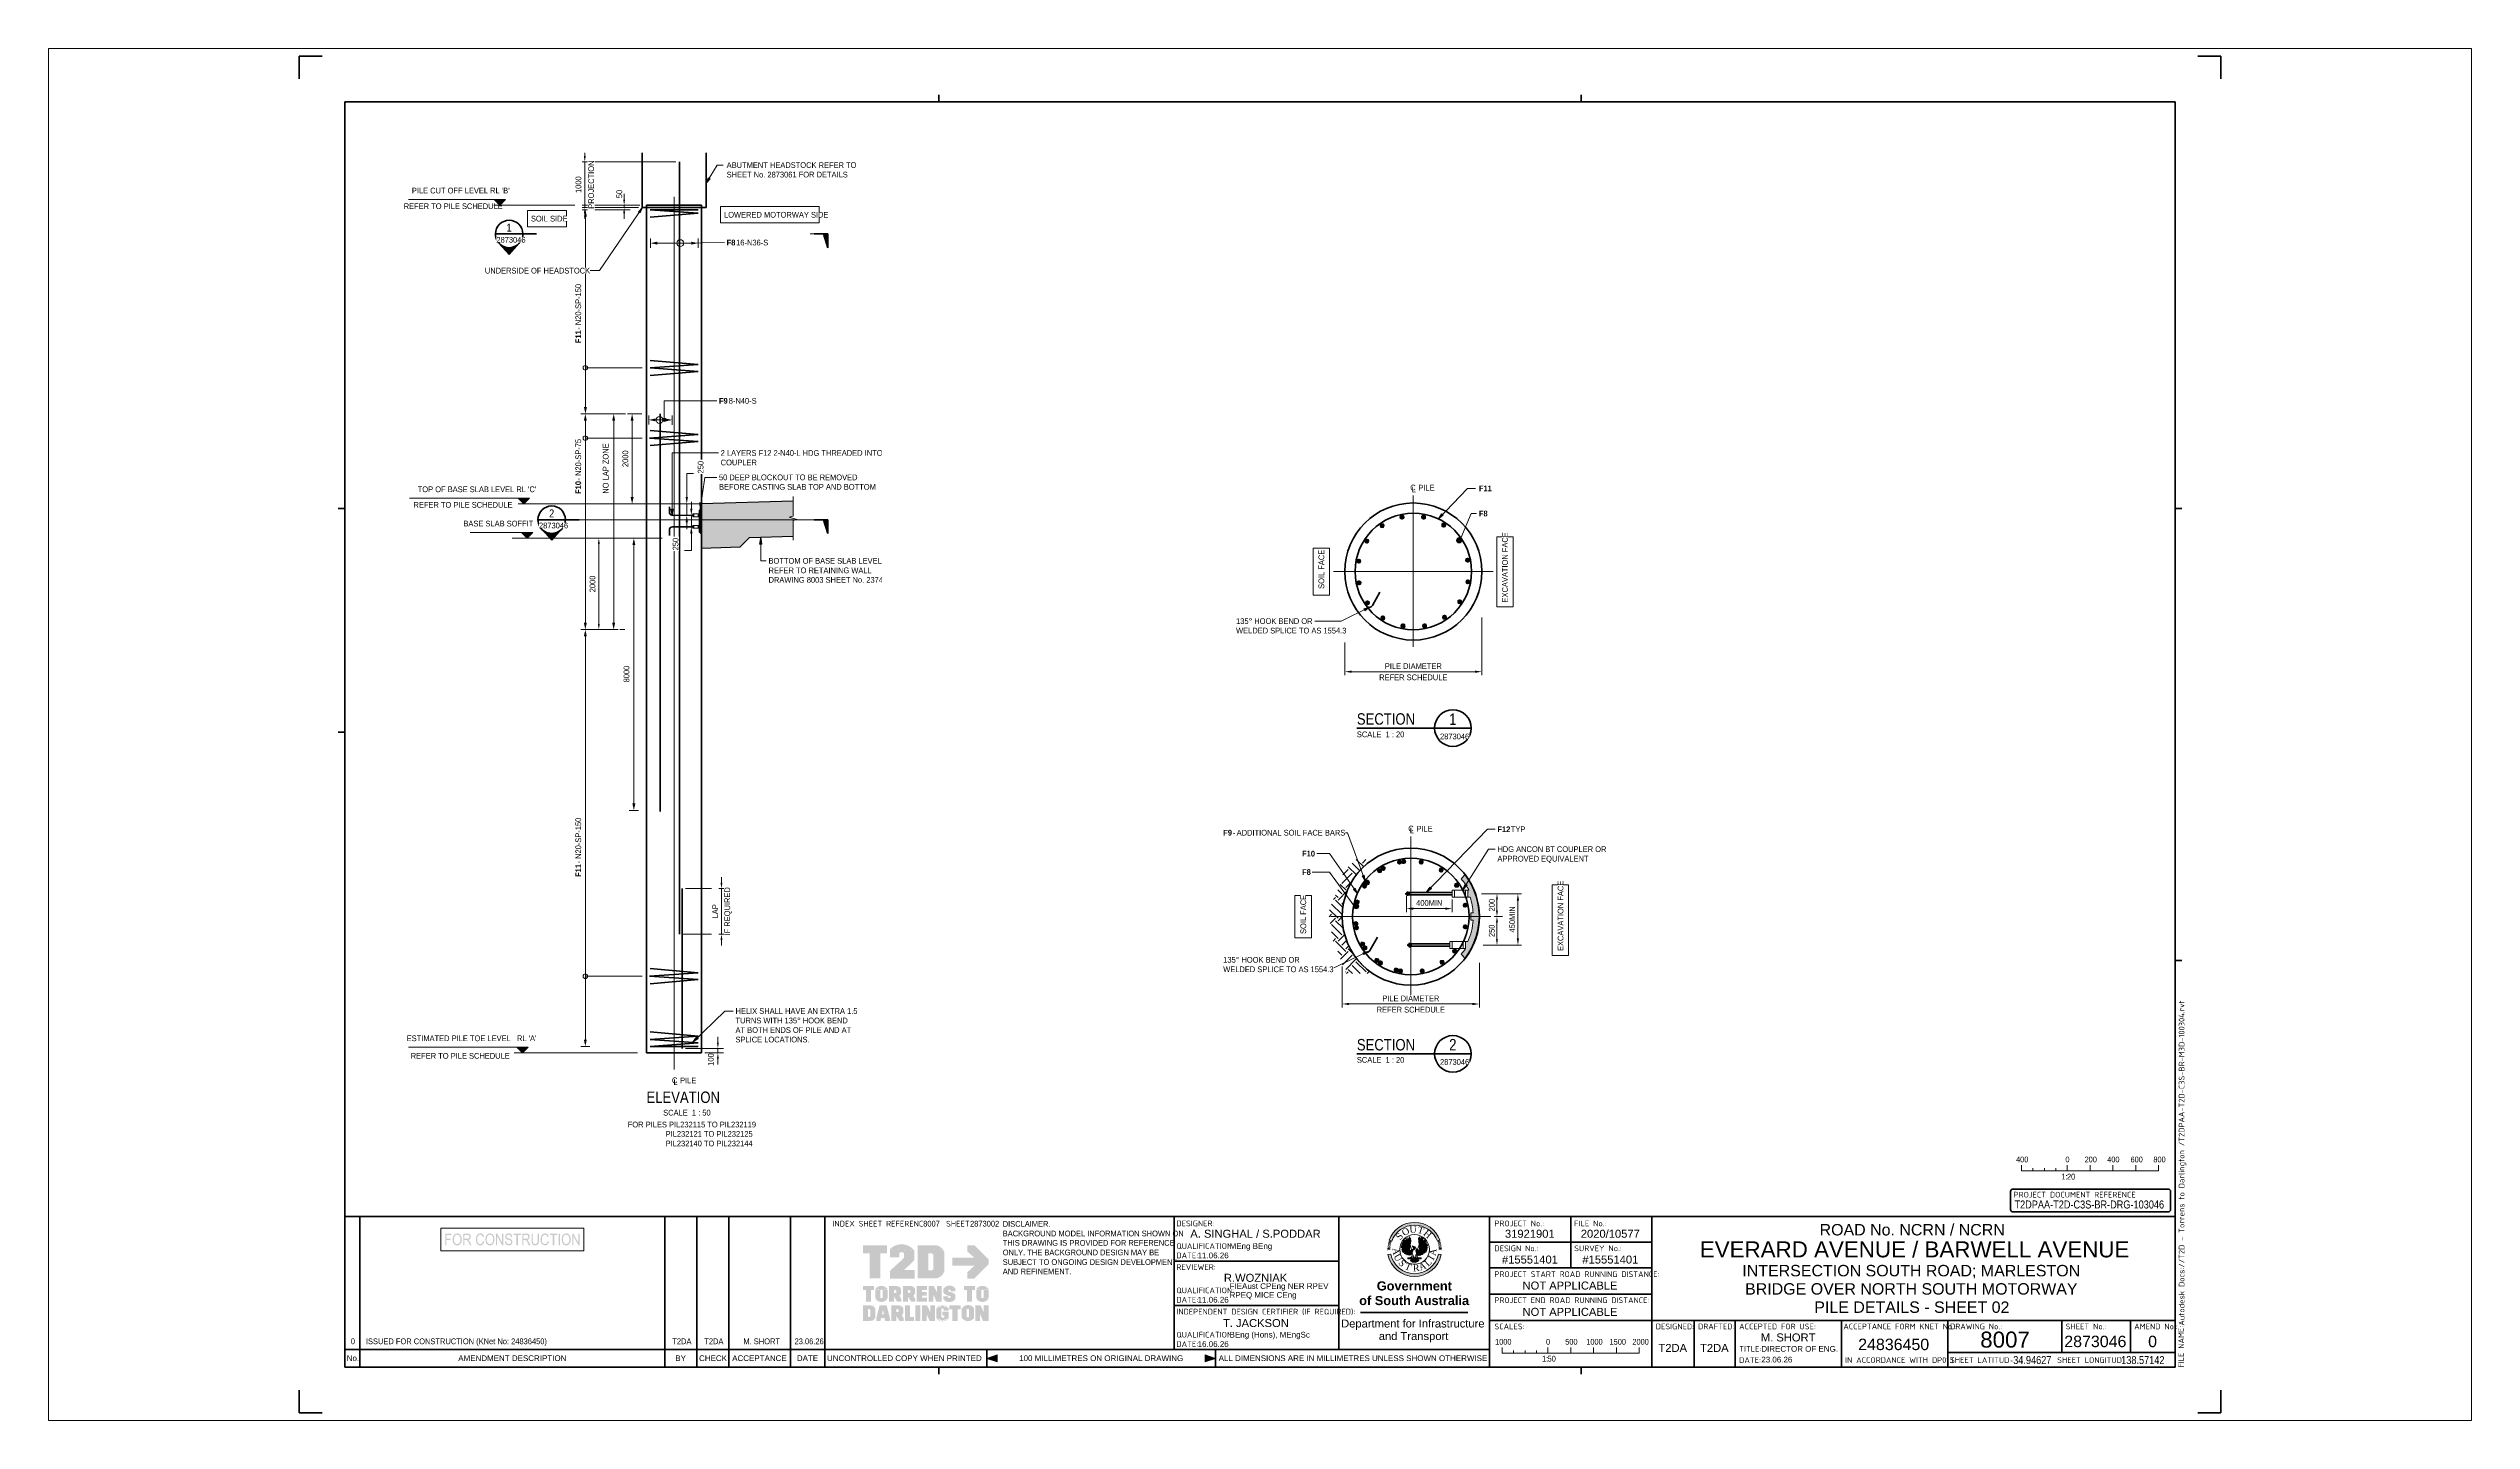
# Paper-space layout 'Layout1' of a CAD drawing. Header units: metres. Extents: x -0.11 to 0.95, y 0 to 0.6.
# The model-space entities are those that its viewports show. They can reach past a viewport. Long polylines and large blocks are cut down to what shows.
import ezdxf

# ---------------------------------------------------------------- set-up
doc = ezdxf.new("R2010")
doc.units = ezdxf.units.M
for name, pattern in [('Dot_Section Line', [0.02, 0, -0.02]), ('JacobsCenter', [0.015, 0.009, -0.0015, 0.003, -0.0015]), ('JacobsDash', [0.0045, 0.003, -0.0015])]:
    doc.linetypes.add(name, pattern=pattern)
doc.layers.get('Defpoints').update_dxf_attribs({"color": 41})
for name, color, linetype, lineweight in [('A-ANNO-DIMS', 7, 'Continuous', 9), ('A-ANNO-NOTE', 7, 'Continuous', 9), ('A-ANNO-NOTE-STAMP', 10, 'Continuous', 18), ('A-DETL', 7, 'Continuous', 13), ('A-DETL-GENF', 7, 'Continuous', 9), ('G-ANNO-SYMB', 7, 'Continuous', 9), ('G-ANNO-TEXT', 7, 'Continuous', 9), ('G-ANNO-TTLB', 7, 'Continuous', 9), ('G-IMPT', 7, 'Continuous', 13)]:
    doc.layers.add(name, color=color, linetype=linetype, lineweight=lineweight)
doc.layers.add('G-ANNO-NPLT', color=191, linetype='Continuous', plot=False)
doc.layers.get('G-ANNO-NPLT').freeze()
doc.styles.add('Arial', font='arial.ttf', dxfattribs={"height": 0.0025})
doc.styles.add('Arial Narrow', font='ARIALN.TTF', dxfattribs={"height": 0.0035})
doc.styles.add('Arial Narrow_1', font='ARIALN.TTF', dxfattribs={"height": 0.005})
doc.styles.add('Arial Narrow_2', font='ARIALN.TTF', dxfattribs={"height": 0.125})
doc.styles.add('Arial Narrow_3', font='ARIALN.TTF', dxfattribs={"height": 0.175})
doc.styles.add('Arial Narrow_4', font='ARIALN.TTF', dxfattribs={"height": 0.0025})
doc.styles.add('Arial Narrow_5', font='ARIALN.TTF', dxfattribs={"height": 0.05})
doc.styles.add('Arial Narrow_6', font='ARIALN.TTF', dxfattribs={"width": 0.9, "height": 0.0025})
doc.styles.add('Arial Narrow_B', font='ARIALNB.TTF', dxfattribs={"height": 0.125})
doc.styles.add('Arial Narrow_B_1', font='ARIALNB.TTF', dxfattribs={"height": 0.05})
doc.styles.add('Arial_1', font='arial.ttf', dxfattribs={"height": 0.0035})
doc.styles.add('Arial_2', font='arial.ttf', dxfattribs={"height": 0.005})
doc.styles.add('Arial_3', font='arial.ttf', dxfattribs={"height": 0.007})
doc.styles.add('Arial_B', font='arialbd.ttf', dxfattribs={"height": 0.004})
doc.styles.add('ISOCPEUR', font='isocpeur.ttf', dxfattribs={"height": 0.0025})
doc.styles.add('Times New Roman', font='times.ttf', dxfattribs={"height": 0.008001})
doc.dimstyles.new('____ddd_____Opaque', dxfattribs={"dimscale": 0.3048, "dimtxt": 0.127929, "dimasz": 0.492126, "dimexe": 0.246063, "dimexo": 0.164042, "dimgap": 0.19685, "dimtad": 1, "dimdec": 0, "dimlfac": 1000, "dimzin": 0, "dimdsep": 46, "dimtxsty": 'Arial Narrow_2', "dimsah": 1, "dimcen": 0.09, "dimaunit": 1, "dimadec": 4, "dimazin": 0, "dimtfac": 1, "dimtdec": 4, "dimtix": 1, "dimtmove": 1, "dimatfit": 3, "dimfxl": 1, "dimtvp": 1, "dimtfill": 1, "dimtolj": 1, "dimtzin": 0, "dimlwd": 13, "dimlwe": 13, "dimarcsym": 2})
doc.dimstyles.new('____ddd_____Opaque_1', dxfattribs={"dimscale": 0.3048, "dimtxt": 0.051172, "dimasz": 0.19685, "dimexe": 0.098425, "dimexo": 0.065617, "dimgap": 0.07874, "dimtad": 1, "dimdec": 0, "dimlfac": 1000, "dimzin": 0, "dimdsep": 46, "dimtxsty": 'Arial Narrow_5', "dimsah": 1, "dimcen": 0.09, "dimaunit": 1, "dimadec": 4, "dimazin": 0, "dimtfac": 1, "dimtdec": 4, "dimtix": 1, "dimtmove": 0, "dimatfit": 3, "dimfxl": 1, "dimtvp": 1, "dimtfill": 1, "dimtolj": 1, "dimtzin": 0, "dimlwd": 13, "dimlwe": 13, "dimarcsym": 2})
doc.dimstyles.new('Dimension_Standard_O__mm_', dxfattribs={"dimscale": 0.3048, "dimtxt": 0.127929, "dimasz": 0.410105, "dimexe": 0.393701, "dimexo": 0.246063, "dimgap": 0.246063, "dimtad": 1, "dimdec": 0, "dimlfac": 1000, "dimzin": 0, "dimdsep": 46, "dimtxsty": 'Arial Narrow_2', "dimsah": 1, "dimcen": 0.09, "dimaunit": 1, "dimadec": 4, "dimazin": 0, "dimtfac": 1, "dimtdec": 4, "dimtix": 1, "dimtmove": 0, "dimatfit": 3, "dimfxl": 1, "dimtvp": 1, "dimtfill": 1, "dimtolj": 1, "dimtzin": 0, "dimlwd": 18, "dimlwe": 18, "dimarcsym": 2})
doc.dimstyles.new('Dimension_Standard_O__mm__1', dxfattribs={"dimscale": 0.3048, "dimtxt": 0.127929, "dimasz": 0.410105, "dimexe": 0.393701, "dimexo": 0.246063, "dimgap": 0.246063, "dimtad": 1, "dimdec": 0, "dimlfac": 1000, "dimzin": 0, "dimdsep": 46, "dimtxsty": 'Arial Narrow_2', "dimsah": 1, "dimcen": 0.09, "dimaunit": 1, "dimadec": 4, "dimazin": 0, "dimtfac": 1, "dimtdec": 4, "dimtix": 1, "dimtmove": 2, "dimatfit": 3, "dimfxl": 1, "dimtvp": 1, "dimtfill": 1, "dimtolj": 1, "dimtzin": 0, "dimlwd": 18, "dimlwe": 18, "dimarcsym": 2})
doc.dimstyles.new('Dimension_Standard_T__mm_', dxfattribs={"dimscale": 0.3048, "dimtxt": 0.127929, "dimasz": 0.410105, "dimexe": 0.393701, "dimexo": 0.246063, "dimgap": 0.164042, "dimtad": 1, "dimdec": 0, "dimlfac": 1000, "dimzin": 0, "dimdsep": 46, "dimtxsty": 'Arial Narrow_2', "dimsah": 1, "dimcen": 0.09, "dimaunit": 1, "dimadec": 4, "dimazin": 0, "dimtfac": 1, "dimtdec": 4, "dimtix": 1, "dimtmove": 2, "dimatfit": 3, "dimfxl": 1, "dimtvp": 1, "dimtolj": 1, "dimtzin": 0, "dimlwd": 18, "dimlwe": 18, "dimarcsym": 2})
doc.dimstyles.new('Dimension_Standard_T__mm__1', dxfattribs={"dimscale": 0.3048, "dimtxt": 0.051172, "dimasz": 0.164042, "dimexe": 0.15748, "dimexo": 0.098425, "dimgap": 0.065617, "dimtad": 1, "dimdec": 0, "dimlfac": 1000, "dimzin": 0, "dimdsep": 46, "dimtxsty": 'Arial Narrow_5', "dimsah": 1, "dimcen": 0.09, "dimaunit": 1, "dimadec": 4, "dimazin": 0, "dimtfac": 1, "dimtdec": 4, "dimtix": 1, "dimtmove": 0, "dimatfit": 3, "dimfxl": 1, "dimtvp": 1, "dimtolj": 1, "dimtzin": 0, "dimlwd": 18, "dimlwe": 18, "dimarcsym": 2})

# ---------------------------------------------------------------- blocks, each defined once
blk = doc.blocks.new('T2DPAA-T2D-PWA-DE-XRF-000001 - Drawing3_dwg-8554483-PILE DETAILS - SHEET 02')
at = {"layer": 'G-IMPT'}
h = blk.add_hatch(color=256, dxfattribs=at)
edge = h.paths.add_edge_path()
edge.add_line((0.1549, 0.1015), (0.1515, 0.1021))
edge.add_arc((0.1226, 0.1077), 0.0295, 190.997, 349.003, ccw=False)
edge.add_line((0.0937, 0.1021), (0.0903, 0.1015))
edge.add_arc((0.1226, 0.1077), 0.0329, 190.997, 349.003)
edge = h.paths.add_edge_path()
edge.add_arc((0.1226, 0.1077), 0.0329, 20.0475, 159.9525, ccw=False)
edge.add_line((0.1535, 0.119), (0.1503, 0.1178))
edge.add_arc((0.1226, 0.1077), 0.0295, 20.0475, 159.9525)
edge.add_line((0.0949, 0.1178), (0.0917, 0.119))
h = blk.add_hatch(color=256, dxfattribs=at)
edge = h.paths.add_edge_path()
edge.add_arc((0.1226, 0.1077), 0.0329, 161.3902, 162.9856, ccw=False)
edge.add_line((0.0915, 0.1183), (0.0914, 0.1182))
edge.add_line((0.0915, 0.1183), (0.0947, 0.1172))
edge.add_line((0.0947, 0.1171), (0.0947, 0.1172))
edge.add_arc((0.1226, 0.1077), 0.0295, 161.3902, 162.9856)
edge.add_line((0.0944, 0.1163), (0.0911, 0.1174))
h = blk.add_hatch(color=256, dxfattribs=at)
edge = h.paths.add_edge_path()
edge.add_line((0.1206, 0.1074), (0.1207, 0.1074))
edge.add_line((0.1207, 0.1074), (0.1206, 0.1074))
edge = h.paths.add_edge_path()
edge.add_line((0.1166, 0.11), (0.1166, 0.1074))
edge.add_line((0.1166, 0.1074), (0.1183, 0.1065))
edge.add_line((0.1183, 0.1065), (0.119, 0.1076))
edge.add_line((0.119, 0.1076), (0.1204, 0.1079))
edge.add_line((0.1204, 0.1079), (0.1207, 0.1074))
edge.add_line((0.1207, 0.1074), (0.1211, 0.1067))
edge.add_line((0.1211, 0.1067), (0.1187, 0.1008))
edge.add_line((0.1187, 0.1008), (0.1178, 0.1012))
edge.add_line((0.1178, 0.1012), (0.1166, 0.1008))
edge.add_line((0.1166, 0.1008), (0.1161, 0.1012))
edge.add_line((0.1161, 0.1012), (0.1147, 0.101))
edge.add_line((0.1147, 0.101), (0.1143, 0.1017))
edge.add_line((0.1143, 0.1017), (0.1131, 0.1012))
edge.add_line((0.1131, 0.1012), (0.1128, 0.1022))
edge.add_line((0.1128, 0.1022), (0.1119, 0.1019))
edge.add_line((0.1119, 0.1019), (0.1119, 0.1029))
edge.add_line((0.1119, 0.1029), (0.1105, 0.1027))
edge.add_line((0.1105, 0.1027), (0.1107, 0.1043))
edge.add_line((0.1107, 0.1043), (0.1091, 0.1041))
edge.add_line((0.1091, 0.1041), (0.1095, 0.1057))
edge.add_line((0.1095, 0.1057), (0.1077, 0.106))
edge.add_line((0.1077, 0.106), (0.1081, 0.1069))
edge.add_line((0.1081, 0.1069), (0.1072, 0.1074))
edge.add_line((0.1072, 0.1074), (0.1081, 0.1091))
edge.add_line((0.1081, 0.1091), (0.1069, 0.11))
edge.add_line((0.1069, 0.11), (0.1081, 0.1112))
edge.add_line((0.1081, 0.1112), (0.1069, 0.1122))
edge.add_line((0.1069, 0.1122), (0.1085, 0.113))
edge.add_line((0.1085, 0.113), (0.1072, 0.1143))
edge.add_line((0.1072, 0.1143), (0.1095, 0.1145))
edge.add_line((0.1095, 0.1145), (0.1081, 0.116))
edge.add_line((0.1081, 0.116), (0.1105, 0.116))
edge.add_line((0.1105, 0.116), (0.1088, 0.1179))
edge.add_line((0.1088, 0.1179), (0.1119, 0.1163))
edge.add_line((0.1119, 0.1163), (0.1105, 0.1193))
edge.add_line((0.1105, 0.1193), (0.1138, 0.1172))
edge.add_line((0.1138, 0.1172), (0.1121, 0.121))
edge.add_line((0.1121, 0.121), (0.1147, 0.1181))
edge.add_line((0.1147, 0.1181), (0.1143, 0.1224))
edge.add_line((0.1143, 0.1224), (0.1159, 0.1188))
edge.add_line((0.1159, 0.1188), (0.1166, 0.1236))
edge.add_line((0.1166, 0.1236), (0.1171, 0.1207))
edge.add_line((0.1171, 0.1207), (0.1178, 0.1214))
edge.add_line((0.1178, 0.1214), (0.118, 0.1179))
edge.add_line((0.118, 0.1179), (0.1171, 0.1131))
edge.add_line((0.1171, 0.1131), (0.1178, 0.111))
edge.add_line((0.1178, 0.111), (0.1166, 0.11))
for points in [[(0.1105, 0.1193), (0.1088, 0.1179), (0.1119, 0.1163)], [(0.1369, 0.1093), (0.1385, 0.1081), (0.1367, 0.1074), (0.1376, 0.106), (0.1357, 0.106), (0.1367, 0.1043), (0.1348, 0.1043), (0.1348, 0.1031), (0.1336, 0.1034), (0.1331, 0.1022), (0.1322, 0.1024), (0.1317, 0.1015), (0.1305, 0.1017), (0.1301, 0.101), (0.1296, 0.1015), (0.1291, 0.1005), (0.1286, 0.1008), (0.1277, 0.1003), (0.1275, 0.101), (0.1268, 0.1003), (0.1251, 0.1029), (0.1242, 0.1065), (0.1246, 0.1076), (0.1263, 0.1076), (0.127, 0.1067), (0.1284, 0.1072), (0.1291, 0.11), (0.1275, 0.1112), (0.1282, 0.1133), (0.1275, 0.1219), (0.1284, 0.121), (0.1289, 0.1236), (0.1294, 0.1193), (0.1312, 0.1226), (0.1305, 0.1191), (0.1331, 0.1212), (0.1317, 0.1179), (0.1348, 0.1195), (0.1324, 0.116), (0.1364, 0.1179), (0.1341, 0.1155), (0.1371, 0.116), (0.1355, 0.1143), (0.1381, 0.1141), (0.1364, 0.1131), (0.1383, 0.1124), (0.1367, 0.1114), (0.1385, 0.11)], [(0.1312, 0.1226), (0.1331, 0.1212), (0.1305, 0.1191)], [(0.1348, 0.1195), (0.1364, 0.1179), (0.1324, 0.116)], [(0.1069, 0.1122), (0.1069, 0.11), (0.1081, 0.1112)], [(0.1081, 0.116), (0.1072, 0.1143), (0.1095, 0.1145)], [(0.1077, 0.106), (0.1091, 0.1041), (0.1095, 0.1057)], [(0.1105, 0.1027), (0.1119, 0.1019), (0.1119, 0.1029)], [(0.1225, 0.0967), (0.1233, 0.0985), (0.1277, 0.0943), (0.1263, 0.0929), (0.1237, 0.092), (0.1202, 0.0924), (0.1176, 0.0943), (0.1218, 0.0984)], [(0.1291, 0.1005), (0.1301, 0.101), (0.1296, 0.1015)], [(0.1317, 0.1015), (0.1331, 0.1022), (0.1322, 0.1024)], [(0.1383, 0.1124), (0.1381, 0.1141), (0.1364, 0.1131)]]:
    blk.add_hatch(color=256, dxfattribs=at).paths.add_polyline_path(points)
h = blk.add_hatch(color=256, dxfattribs=at)
edge = h.paths.add_edge_path()
edge.add_line((0.154, 0.1174), (0.1508, 0.1163))
edge.add_arc((0.1226, 0.1077), 0.0295, 17.0144, 18.6098)
edge.add_line((0.1505, 0.1172), (0.1505, 0.1171))
edge.add_line((0.1505, 0.1172), (0.1537, 0.1183))
edge.add_line((0.1538, 0.1182), (0.1537, 0.1183))
edge.add_arc((0.1226, 0.1077), 0.0329, 17.0144, 18.6098, ccw=False)
h = blk.add_hatch(color=256, dxfattribs=at)
edge = h.paths.add_edge_path()
edge.add_line((0.0931, 0.1083), (0.0897, 0.1083))
edge.add_arc((0.1226, 0.1077), 0.0329, 177.3415, 178.9368, ccw=False)
edge.add_line((0.0897, 0.1094), (0.0897, 0.1093))
edge.add_line((0.0897, 0.1094), (0.0932, 0.1092))
edge.add_line((0.0932, 0.1091), (0.0932, 0.1092))
edge.add_arc((0.1226, 0.1077), 0.0295, 177.3415, 178.9368)
h = blk.add_hatch(color=256, dxfattribs=at)
edge = h.paths.add_edge_path()
edge.add_line((0.0931, 0.1069), (0.0897, 0.1068))
edge.add_arc((0.1226, 0.1077), 0.0329, 180, 181.5953, ccw=False)
edge.add_line((0.0897, 0.1078), (0.0897, 0.1077))
edge.add_line((0.0897, 0.1078), (0.0931, 0.1078))
edge.add_line((0.0931, 0.1077), (0.0931, 0.1078))
edge.add_arc((0.1226, 0.1077), 0.0295, 180, 181.5953)
h = blk.add_hatch(color=256, dxfattribs=at)
edge = h.paths.add_edge_path()
edge.add_arc((0.1226, 0.1077), 0.0329, 174.6829, 176.2783, ccw=False)
edge.add_line((0.0899, 0.1109), (0.0898, 0.1108))
edge.add_line((0.0899, 0.1109), (0.0933, 0.1106))
edge.add_line((0.0933, 0.1105), (0.0933, 0.1106))
edge.add_arc((0.1226, 0.1077), 0.0295, 174.6829, 176.2783)
edge.add_line((0.0932, 0.1096), (0.0898, 0.1099))
h = blk.add_hatch(color=256, dxfattribs=at)
edge = h.paths.add_edge_path()
edge.add_arc((0.1226, 0.1077), 0.0329, 172.0244, 173.6197, ccw=False)
edge.add_line((0.09, 0.1124), (0.09, 0.1123))
edge.add_line((0.09, 0.1124), (0.0934, 0.1119))
edge.add_line((0.0934, 0.1118), (0.0934, 0.1119))
edge.add_arc((0.1226, 0.1077), 0.0295, 172.0244, 173.6197)
edge.add_line((0.0933, 0.111), (0.0899, 0.1114))
h = blk.add_hatch(color=256, dxfattribs=at)
edge = h.paths.add_edge_path()
edge.add_arc((0.1226, 0.1077), 0.0329, 169.3658, 170.9612, ccw=False)
edge.add_line((0.0903, 0.1139), (0.0903, 0.1138))
edge.add_line((0.0903, 0.1139), (0.0937, 0.1133))
edge.add_line((0.0936, 0.1132), (0.0937, 0.1133))
edge.add_arc((0.1226, 0.1077), 0.0295, 169.3658, 170.9612)
edge.add_line((0.0935, 0.1124), (0.0901, 0.1129))
h = blk.add_hatch(color=256, dxfattribs=at)
edge = h.paths.add_edge_path()
edge.add_arc((0.1226, 0.1077), 0.0329, 166.7073, 168.3026, ccw=False)
edge.add_line((0.0906, 0.1154), (0.0906, 0.1153))
edge.add_line((0.0906, 0.1154), (0.0939, 0.1146))
edge.add_line((0.0939, 0.1145), (0.0939, 0.1146))
edge.add_arc((0.1226, 0.1077), 0.0295, 166.7073, 168.3026)
edge.add_line((0.0937, 0.1137), (0.0904, 0.1144))
h = blk.add_hatch(color=256, dxfattribs=at)
edge = h.paths.add_edge_path()
edge.add_line((0.0941, 0.115), (0.0907, 0.1159))
edge.add_arc((0.1226, 0.1077), 0.0329, 164.0488, 165.6441, ccw=False)
edge.add_line((0.091, 0.1169), (0.091, 0.1168))
edge.add_line((0.091, 0.1169), (0.0943, 0.1159))
edge.add_line((0.0943, 0.1158), (0.0943, 0.1159))
edge.add_arc((0.1226, 0.1077), 0.0295, 164.0488, 165.6441)
h = blk.add_hatch(color=256, dxfattribs=at)
edge = h.paths.add_edge_path()
edge.add_line((0.1232, 0.1095), (0.1225, 0.1076))
edge.add_line((0.1225, 0.1076), (0.1207, 0.1074))
edge.add_line((0.1207, 0.1074), (0.1207, 0.1074))
edge.add_line((0.1207, 0.1074), (0.1216, 0.1086))
edge.add_line((0.1216, 0.1086), (0.1197, 0.1119))
edge.add_line((0.1197, 0.1119), (0.1232, 0.1107))
edge.add_line((0.1232, 0.1107), (0.1239, 0.1098))
edge.add_line((0.1239, 0.1098), (0.1232, 0.1095))
h = blk.add_hatch(color=256, dxfattribs=at)
edge = h.paths.add_edge_path()
edge.add_arc((0.1226, 0.1077), 0.0295, 14.3559, 15.9512)
edge.add_line((0.1509, 0.1159), (0.1509, 0.1158))
edge.add_line((0.1509, 0.1159), (0.1542, 0.1169))
edge.add_line((0.1542, 0.1168), (0.1542, 0.1169))
edge.add_arc((0.1226, 0.1077), 0.0329, 14.3559, 15.9512, ccw=False)
edge.add_line((0.1545, 0.1159), (0.1511, 0.115))
h = blk.add_hatch(color=256, dxfattribs=at)
edge = h.paths.add_edge_path()
edge.add_line((0.1548, 0.1144), (0.1514, 0.1137))
edge.add_arc((0.1226, 0.1077), 0.0295, 11.6974, 13.2927)
edge.add_line((0.1512, 0.1146), (0.1513, 0.1145))
edge.add_line((0.1512, 0.1146), (0.1546, 0.1154))
edge.add_line((0.1546, 0.1153), (0.1546, 0.1154))
edge.add_arc((0.1226, 0.1077), 0.0329, 11.6974, 13.2927, ccw=False)
h = blk.add_hatch(color=256, dxfattribs=at)
edge = h.paths.add_edge_path()
edge.add_arc((0.1226, 0.1077), 0.0295, 9.0388, 10.6342)
edge.add_line((0.1515, 0.1133), (0.1515, 0.1132))
edge.add_line((0.1515, 0.1133), (0.1549, 0.1139))
edge.add_line((0.1549, 0.1138), (0.1549, 0.1139))
edge.add_arc((0.1226, 0.1077), 0.0329, 9.0388, 10.6342, ccw=False)
edge.add_line((0.1551, 0.1129), (0.1517, 0.1124))
h = blk.add_hatch(color=256, dxfattribs=at)
edge = h.paths.add_edge_path()
edge.add_arc((0.1226, 0.1077), 0.0295, 6.3803, 7.9756)
edge.add_line((0.1518, 0.1119), (0.1518, 0.1118))
edge.add_line((0.1518, 0.1119), (0.1552, 0.1124))
edge.add_line((0.1552, 0.1123), (0.1552, 0.1124))
edge.add_arc((0.1226, 0.1077), 0.0329, 6.3803, 7.9756, ccw=False)
edge.add_line((0.1553, 0.1114), (0.1519, 0.111))
h = blk.add_hatch(color=256, dxfattribs=at)
edge = h.paths.add_edge_path()
edge.add_line((0.1554, 0.1099), (0.152, 0.1096))
edge.add_arc((0.1226, 0.1077), 0.0295, 3.7217, 5.3171)
edge.add_line((0.1519, 0.1106), (0.1519, 0.1105))
edge.add_line((0.1519, 0.1106), (0.1553, 0.1109))
edge.add_line((0.1553, 0.1108), (0.1553, 0.1109))
edge.add_arc((0.1226, 0.1077), 0.0329, 3.7217, 5.3171, ccw=False)
h = blk.add_hatch(color=256, dxfattribs=at)
edge = h.paths.add_edge_path()
edge.add_line((0.1555, 0.1083), (0.1521, 0.1083))
edge.add_arc((0.1226, 0.1077), 0.0295, 1.0632, 2.6585)
edge.add_line((0.152, 0.1092), (0.152, 0.1091))
edge.add_line((0.152, 0.1092), (0.1554, 0.1094))
edge.add_line((0.1555, 0.1093), (0.1554, 0.1094))
edge.add_arc((0.1226, 0.1077), 0.0329, 1.0632, 2.6585, ccw=False)
h = blk.add_hatch(color=256, dxfattribs=at)
edge = h.paths.add_edge_path()
edge.add_line((0.1555, 0.1068), (0.152, 0.1069))
edge.add_arc((0.1226, 0.1077), 0.0295, 358.4047, 360)
edge.add_line((0.1521, 0.1078), (0.1521, 0.1077))
edge.add_line((0.1521, 0.1078), (0.1555, 0.1078))
edge.add_line((0.1555, 0.1077), (0.1555, 0.1078))
edge.add_arc((0.1226, 0.1077), 0.0329, 358.4047, 360, ccw=False)
for p, q in [((0.0917, 0.119), (0.0949, 0.1178)), ((0.1105, 0.1193), (0.1088, 0.1179)), ((0.1088, 0.1179), (0.1119, 0.1163)), ((0.1119, 0.1163), (0.1105, 0.1193)), ((0.1305, 0.1191), (0.1312, 0.1226)), ((0.1331, 0.1212), (0.1305, 0.1191)), ((0.1312, 0.1226), (0.1331, 0.1212)), ((0.1324, 0.116), (0.1348, 0.1195)), ((0.1364, 0.1179), (0.1324, 0.116)), ((0.1348, 0.1195), (0.1364, 0.1179)), ((0.1503, 0.1178), (0.1535, 0.119)), ((0.0903, 0.1015), (0.0937, 0.1021)), ((0.1069, 0.1122), (0.1069, 0.11)), ((0.1081, 0.1112), (0.1069, 0.1122)), ((0.1069, 0.11), (0.1081, 0.1112)), ((0.1081, 0.116), (0.1072, 0.1143)), ((0.1072, 0.1143), (0.1095, 0.1145)), ((0.1077, 0.106), (0.1091, 0.1041)), ((0.1095, 0.1057), (0.1077, 0.106)), ((0.1095, 0.1145), (0.1081, 0.116)), ((0.1091, 0.1041), (0.1095, 0.1057)), ((0.1119, 0.1029), (0.1105, 0.1027)), ((0.1105, 0.1027), (0.1119, 0.1019)), ((0.1119, 0.1019), (0.1119, 0.1029)), ((0.115, 0.0967), (0.1197, 0.0967)), ((0.1211, 0.1003), (0.1173, 0.0974)), ((0.1244, 0.1003), (0.1272, 0.0974)), ((0.1256, 0.0967), (0.1308, 0.0967)), ((0.1296, 0.1015), (0.1291, 0.1005)), ((0.1291, 0.1005), (0.1301, 0.101)), ((0.1301, 0.101), (0.1296, 0.1015)), ((0.1322, 0.1024), (0.1317, 0.1015)), ((0.1317, 0.1015), (0.1331, 0.1022)), ((0.1331, 0.1022), (0.1322, 0.1024)), ((0.1381, 0.1141), (0.1364, 0.1131)), ((0.1364, 0.1131), (0.1383, 0.1124)), ((0.1383, 0.1124), (0.1381, 0.1141)), ((0.1515, 0.1021), (0.1549, 0.1015))]:
    blk.add_line(p, q, dxfattribs=at)
at = {"layer": 'G-IMPT', "flags": 128}
for points in [[(0.1085, 0.113), (0.1072, 0.1143), (0.1095, 0.1145), (0.1081, 0.116), (0.1105, 0.116), (0.1088, 0.1179), (0.1119, 0.1163), (0.1105, 0.1193), (0.1138, 0.1172), (0.1121, 0.121), (0.1147, 0.1181), (0.1143, 0.1224), (0.1159, 0.1188), (0.1166, 0.1236), (0.1171, 0.1207), (0.1178, 0.1214), (0.118, 0.1179), (0.1171, 0.1131), (0.119, 0.1076), (0.1204, 0.1079), (0.1211, 0.1067), (0.1187, 0.1008), (0.1178, 0.1012), (0.1166, 0.1008), (0.1161, 0.1012), (0.1147, 0.101), (0.1143, 0.1017), (0.1131, 0.1012), (0.1128, 0.1022), (0.1119, 0.1019), (0.1119, 0.1029), (0.1105, 0.1027), (0.1107, 0.1043), (0.1091, 0.1041), (0.1095, 0.1057), (0.1077, 0.106), (0.1081, 0.1069), (0.1072, 0.1074), (0.1081, 0.1091), (0.1069, 0.11), (0.1081, 0.1112), (0.1069, 0.1122), (0.1087, 0.1131)], [(0.1199, 0.1031), (0.1225, 0.0967), (0.1251, 0.1029), (0.1242, 0.1065), (0.1246, 0.1076), (0.1263, 0.1076), (0.1282, 0.1133), (0.1275, 0.1219), (0.1284, 0.121), (0.1289, 0.1236), (0.1294, 0.1193), (0.1312, 0.1226), (0.1305, 0.1191), (0.1331, 0.1212), (0.1317, 0.1179), (0.1348, 0.1195), (0.1324, 0.116), (0.1364, 0.1179), (0.1341, 0.1155), (0.1371, 0.116), (0.1355, 0.1143), (0.1381, 0.1141), (0.1364, 0.1131), (0.1383, 0.1124), (0.1367, 0.1114), (0.1385, 0.11), (0.1369, 0.1093), (0.1385, 0.1081), (0.1367, 0.1074), (0.1376, 0.106), (0.1357, 0.106), (0.1367, 0.1043), (0.1348, 0.1043), (0.1348, 0.1031), (0.1336, 0.1034), (0.1331, 0.1022), (0.1322, 0.1024), (0.1317, 0.1015), (0.1305, 0.1017), (0.1301, 0.101), (0.1296, 0.1015), (0.1291, 0.1005), (0.1286, 0.1008), (0.1277, 0.1003), (0.1275, 0.101), (0.1268, 0.1003), (0.1251, 0.1029)], [(0.1206, 0.0974), (0.1145, 0.0974), (0.1145, 0.0962), (0.1194, 0.0962)], [(0.119, 0.1076), (0.1183, 0.1065), (0.1166, 0.1074), (0.1166, 0.11), (0.1178, 0.111)], [(0.1218, 0.0984), (0.1176, 0.0943), (0.1202, 0.0924), (0.1237, 0.092), (0.1263, 0.0929), (0.1277, 0.0943), (0.1233, 0.0985)], [(0.1239, 0.1098), (0.1244, 0.1091), (0.1246, 0.1076)], [(0.1246, 0.0974), (0.1308, 0.0974), (0.1308, 0.0962), (0.126, 0.0962)], [(0.1263, 0.1076), (0.127, 0.1067), (0.1284, 0.1072), (0.1291, 0.11), (0.1275, 0.1112)]]:
    blk.add_lwpolyline(points, dxfattribs=at)
blk.add_lwpolyline([(0.1206, 0.1074), (0.1216, 0.1086), (0.1197, 0.1119), (0.1232, 0.1107), (0.1239, 0.1098), (0.1232, 0.1095), (0.1225, 0.1076)], close=True, dxfattribs=at)
at = {"layer": 'G-IMPT'}
blk.add_circle((0.1226, 0.1077), 0.018, dxfattribs=at)
for radius, start, end in [(0.0329, 20.0475, 159.9525), (0.0295, 20.0475, 159.9525), (0.0329, 190.997, 349.003), (0.0295, 190.997, 349.003)]:
    blk.add_arc((0.1226, 0.1077), radius, start, end, dxfattribs=at)
at = {"layer": 'G-IMPT', "lineweight": 9, "char_height": 0.008, "attachment_point": 2, "line_spacing_factor": 1.029793, "style": 'Times New Roman'}
for s, insert, width, rotation in [('S', (0.1012, 0.1263), 0.008041, 49.0663), ('O', (0.1099, 0.133), 0.010353, 26.6943), ('U', (0.1205, 0.136), 0.010353, 4.3222), ('T', (0.1314, 0.1347), 0.008744, 341.9502), ('H', (0.141, 0.1293), 0.010353, 319.5782), ('A', (0.104, 0.106), 0.010353, 279.6978), ('U', (0.1058, 0.0996), 0.010353, 300.15), ('S', (0.1107, 0.0935), 0.008041, 310.3575), ('T', (0.1164, 0.0903), 0.008744, 336.9699), ('R', (0.1244, 0.0893), 0.009549, 3.701), ('A', (0.1307, 0.0909), 0.010353, 21.3382), ('L', (0.1363, 0.0949), 0.008744, 42.375), ('I', (0.1395, 0.0995), 0.004825, 60.5783), ('A', (0.141, 0.1048), 0.010353, 83.64)]:
    blk.add_mtext(s, dxfattribs=dict(at, insert=insert, width=width, rotation=rotation))
blk = doc.blocks.new('T2DPAA-T2D-PWA-DE-XRF-000001 - Standard-9403698-PILE DETAILS - SHEET 02')
at = {"layer": 'G-ANNO-TTLB', "true_color": 0x1d4a5c}
h = blk.add_hatch(color=139, dxfattribs=at)
edge = h.paths.add_edge_path()
edge.add_line((0.2623, 0.0443), (0.2623, 0.0452))
edge.add_arc((0.2616, 0.044), 0.00145, 58.8241, 99.793)
edge.add_line((0.2613, 0.0454), (0.2613, 0.0441))
edge.add_arc((0.2616, 0.0455), 0.00141, 259.7202, 301.6629)
edge = h.paths.add_edge_path()
edge.add_arc((0.2625, 0.0448), 0.00224, 301.808, 330.1086, ccw=False)
edge.add_line((0.2637, 0.0429), (0.2645, 0.0415))
edge.add_line((0.2645, 0.0415), (0.2645, 0.0403))
edge.add_line((0.2645, 0.0403), (0.2627, 0.0403))
edge.add_line((0.2627, 0.0403), (0.2613, 0.0425))
edge.add_line((0.2613, 0.0425), (0.2613, 0.0403))
edge.add_line((0.2613, 0.0403), (0.2591, 0.0403))
edge.add_line((0.2591, 0.0403), (0.2591, 0.0471))
edge.add_line((0.2591, 0.0471), (0.2624, 0.0471))
edge.add_arc((0.2623, 0.0446), 0.00248, 32.8357, 87.7033, ccw=False)
edge.add_line((0.2644, 0.046), (0.2644, 0.0437))
edge = h.paths.add_edge_path()
edge.add_line((0.2674, 0.0527), (0.2674, 0.0537))
edge.add_arc((0.2667, 0.0524), 0.00145, 58.8241, 99.793)
edge.add_line((0.2665, 0.0539), (0.2665, 0.0526))
edge.add_arc((0.2667, 0.0539), 0.00141, 259.7202, 301.6629)
edge = h.paths.add_edge_path()
edge.add_arc((0.2676, 0.0532), 0.00224, 301.808, 330.1086, ccw=False)
edge.add_line((0.2688, 0.0513), (0.2696, 0.0499))
edge.add_line((0.2696, 0.0499), (0.2696, 0.0487))
edge.add_line((0.2696, 0.0487), (0.2678, 0.0487))
edge.add_line((0.2678, 0.0487), (0.2664, 0.051))
edge.add_line((0.2664, 0.051), (0.2664, 0.0487))
edge.add_line((0.2664, 0.0487), (0.2642, 0.0487))
edge.add_line((0.2642, 0.0487), (0.2642, 0.0555))
edge.add_line((0.2642, 0.0555), (0.2676, 0.0555))
edge.add_arc((0.2675, 0.0531), 0.00248, 32.8357, 87.7033, ccw=False)
edge.add_line((0.2695, 0.0544), (0.2695, 0.0521))
edge = h.paths.add_edge_path()
edge.add_line((0.2499, 0.0422), (0.2499, 0.0452))
edge.add_arc((0.2491, 0.0441), 0.00138, 56.3448, 98.7814)
edge.add_line((0.2489, 0.0454), (0.2489, 0.0419))
edge.add_arc((0.2491, 0.0433), 0.00138, 261.2186, 303.6552)
edge = h.paths.add_edge_path()
edge.add_line((0.2613, 0.0527), (0.2613, 0.0537))
edge.add_arc((0.2606, 0.0524), 0.00145, 58.8241, 99.793)
edge.add_line((0.2603, 0.0539), (0.2603, 0.0526))
edge.add_arc((0.2606, 0.0539), 0.00141, 259.7202, 301.6629)
edge = h.paths.add_edge_path()
edge.add_line((0.2502, 0.0403), (0.2467, 0.0403))
edge.add_line((0.2467, 0.0403), (0.2467, 0.0471))
edge.add_line((0.2467, 0.0471), (0.2501, 0.0471))
edge.add_arc((0.25, 0.0447), 0.00241, 26.2483, 85.5583, ccw=False)
edge.add_line((0.2521, 0.0457), (0.2521, 0.0416))
edge.add_arc((0.2502, 0.0424), 0.00209, 270, 338.4707, ccw=False)
h.paths.add_polyline_path([(0.2555, 0.0451), (0.255, 0.0432), (0.2559, 0.0432)])
h.paths.add_polyline_path([(0.2585, 0.0415), (0.2585, 0.0403), (0.2564, 0.0403), (0.2562, 0.0415), (0.2547, 0.0415), (0.2544, 0.0403), (0.2526, 0.0403), (0.2526, 0.0415), (0.254, 0.0471), (0.2571, 0.0471)])
h.paths.add_polyline_path([(0.2673, 0.042), (0.269, 0.042), (0.269, 0.0403), (0.2651, 0.0403), (0.2651, 0.0471), (0.2673, 0.0471)])
h.paths.add_polyline_path([(0.2718, 0.0403), (0.2696, 0.0403), (0.2696, 0.0471), (0.2718, 0.0471)])
h.paths.add_polyline_path([(0.2762, 0.0441), (0.2762, 0.0471), (0.2782, 0.0471), (0.2782, 0.0403), (0.2759, 0.0403), (0.2746, 0.0432), (0.2746, 0.0403), (0.2725, 0.0403), (0.2725, 0.0471), (0.2748, 0.0471)])
edge = h.paths.add_edge_path()
edge.add_arc((0.2817, 0.0424), 0.000774, 214.5178, 325.4822)
edge.add_line((0.2823, 0.0419), (0.2823, 0.0427))
edge.add_line((0.2823, 0.0427), (0.2815, 0.0427))
edge.add_line((0.2815, 0.0427), (0.2815, 0.0443))
edge.add_line((0.2815, 0.0443), (0.2842, 0.0443))
edge.add_line((0.2842, 0.0443), (0.2842, 0.0415))
edge.add_arc((0.2819, 0.0428), 0.00262, 274.1131, 330.4929, ccw=False)
edge.add_arc((0.2815, 0.0434), 0.00327, 260.2337, 279.7663, ccw=False)
edge.add_arc((0.2812, 0.0429), 0.00275, 208.3817, 264.7517, ccw=False)
edge.add_line((0.2788, 0.0416), (0.2788, 0.0458))
edge.add_arc((0.2812, 0.0445), 0.00268, 94.8448, 152.8409, ccw=False)
edge.add_arc((0.2815, 0.0424), 0.00482, 83.0812, 96.9188, ccw=False)
edge.add_arc((0.2818, 0.0444), 0.00278, 31.3102, 83.6241, ccw=False)
edge.add_line((0.2842, 0.0459), (0.2842, 0.0447))
edge.add_line((0.2842, 0.0447), (0.282, 0.0447))
edge.add_line((0.282, 0.0447), (0.282, 0.0455))
edge.add_arc((0.2815, 0.0451), 0.000641, 40.732, 139.268)
edge.add_line((0.281, 0.0455), (0.281, 0.0419))
h.paths.add_polyline_path([(0.2882, 0.0403), (0.2859, 0.0403), (0.2859, 0.0454), (0.2846, 0.0454), (0.2846, 0.0471), (0.2895, 0.0471), (0.2895, 0.0454), (0.2882, 0.0454)])
edge = h.paths.add_edge_path()
edge.add_arc((0.2927, 0.0429), 0.00104, 239.6549, 300.3451)
edge.add_line((0.2932, 0.042), (0.2932, 0.0454))
edge.add_arc((0.2927, 0.0445), 0.00103, 59.5446, 120.4554)
edge.add_line((0.2921, 0.0454), (0.2921, 0.042))
edge = h.paths.add_edge_path()
edge.add_arc((0.2927, 0.0434), 0.00323, 212.7347, 327.2653, ccw=False)
edge.add_line((0.29, 0.0417), (0.29, 0.0458))
edge.add_arc((0.2927, 0.044), 0.00323, 32.6408, 147.3592, ccw=False)
edge.add_line((0.2954, 0.0458), (0.2954, 0.0417))
h.paths.add_polyline_path([(0.3017, 0.0403), (0.2993, 0.0403), (0.298, 0.0432), (0.298, 0.0403), (0.2959, 0.0403), (0.2959, 0.0471), (0.2982, 0.0471), (0.2996, 0.0441), (0.2996, 0.0471), (0.3017, 0.0471)])
edge = h.paths.add_edge_path()
edge.add_arc((0.299, 0.0513), 0.00104, 239.6549, 300.3451)
edge.add_line((0.2995, 0.0504), (0.2995, 0.0538))
edge.add_arc((0.299, 0.0529), 0.00103, 59.5446, 120.4554)
edge.add_line((0.2985, 0.0538), (0.2985, 0.0504))
edge = h.paths.add_edge_path()
edge.add_arc((0.299, 0.0518), 0.00323, 212.7347, 327.2653, ccw=False)
edge.add_line((0.2963, 0.0501), (0.2963, 0.0542))
edge.add_arc((0.299, 0.0524), 0.00323, 32.6408, 147.3592, ccw=False)
edge.add_line((0.3017, 0.0542), (0.3017, 0.0501))
h.paths.add_polyline_path([(0.2945, 0.0487), (0.2923, 0.0487), (0.2923, 0.0538), (0.2909, 0.0538), (0.2909, 0.0555), (0.2958, 0.0555), (0.2958, 0.0538), (0.2945, 0.0538)])
edge = h.paths.add_edge_path()
edge.add_line((0.2872, 0.0518), (0.2872, 0.0499))
edge.add_arc((0.2849, 0.0513), 0.0027, 273.7285, 329.3952, ccw=False)
edge.add_line((0.285, 0.0486), (0.2841, 0.0486))
edge.add_arc((0.2842, 0.0512), 0.00266, 210.1626, 267.7624, ccw=False)
edge.add_line((0.2819, 0.0499), (0.2819, 0.051))
edge.add_line((0.2819, 0.051), (0.2841, 0.051))
edge.add_arc((0.2845, 0.0508), 0.000522, 155.2714, 300.4507)
edge.add_arc((0.2846, 0.0508), 0.000487, 289.6558, 416.8121)
edge.add_line((0.2849, 0.0512), (0.2834, 0.0515))
edge.add_arc((0.2841, 0.054), 0.00253, 213.4271, 255.8381, ccw=False)
edge.add_line((0.2819, 0.0526), (0.2819, 0.0544))
edge.add_arc((0.2846, 0.0525), 0.00325, 35.8397, 144.1603, ccw=False)
edge.add_line((0.2872, 0.0544), (0.2872, 0.0533))
edge.add_line((0.2872, 0.0533), (0.2851, 0.0533))
edge.add_arc((0.2846, 0.0535), 0.000494, 335.3316, 479.9481)
edge.add_arc((0.2845, 0.0535), 0.000428, 103.9979, 246.4243)
edge.add_line((0.2843, 0.0531), (0.2853, 0.0529))
edge.add_arc((0.2849, 0.0501), 0.00281, 35.1328, 82.3403, ccw=False)
h.paths.add_polyline_path([(0.2792, 0.0526), (0.2792, 0.0555), (0.2812, 0.0555), (0.2812, 0.0487), (0.2789, 0.0487), (0.2776, 0.0517), (0.2776, 0.0487), (0.2755, 0.0487), (0.2755, 0.0555), (0.2778, 0.0555)])
h.paths.add_polyline_path([(0.2725, 0.053), (0.2746, 0.053), (0.2746, 0.0513), (0.2725, 0.0513), (0.2725, 0.0504), (0.2748, 0.0504), (0.2748, 0.0487), (0.2703, 0.0487), (0.2703, 0.0555), (0.2748, 0.0555), (0.2748, 0.0538), (0.2725, 0.0538)])
edge = h.paths.add_edge_path()
edge.add_arc((0.2615, 0.0532), 0.00224, 301.808, 330.1086, ccw=False)
edge.add_line((0.2627, 0.0513), (0.2635, 0.0499))
edge.add_line((0.2635, 0.0499), (0.2635, 0.0487))
edge.add_line((0.2635, 0.0487), (0.2617, 0.0487))
edge.add_line((0.2617, 0.0487), (0.2603, 0.051))
edge.add_line((0.2603, 0.051), (0.2603, 0.0487))
edge.add_line((0.2603, 0.0487), (0.2581, 0.0487))
edge.add_line((0.2581, 0.0487), (0.2581, 0.0555))
edge.add_line((0.2581, 0.0555), (0.2614, 0.0555))
edge.add_arc((0.2613, 0.0531), 0.00248, 32.8357, 87.7033, ccw=False)
edge.add_line((0.2634, 0.0544), (0.2634, 0.0521))
edge = h.paths.add_edge_path()
edge.add_line((0.2543, 0.0538), (0.2543, 0.0504))
edge.add_arc((0.2548, 0.0513), 0.00104, 239.6549, 300.3451)
edge.add_line((0.2553, 0.0504), (0.2553, 0.0538))
edge.add_arc((0.2548, 0.0529), 0.00103, 59.5446, 120.4554)
edge = h.paths.add_edge_path()
edge.add_line((0.2521, 0.0501), (0.2521, 0.0542))
edge.add_arc((0.2548, 0.0524), 0.00323, 32.6408, 147.3592, ccw=False)
edge.add_line((0.2575, 0.0542), (0.2575, 0.0501))
edge.add_arc((0.2548, 0.0518), 0.00323, 212.7347, 327.2653, ccw=False)
h.paths.add_polyline_path([(0.2503, 0.0487), (0.248, 0.0487), (0.248, 0.0538), (0.2467, 0.0538), (0.2467, 0.0555), (0.2516, 0.0555), (0.2516, 0.0538), (0.2503, 0.0538)])
h.paths.add_polyline_path([(0.3017, 0.0672), (0.3017, 0.0651), (0.2955, 0.0588), (0.2924, 0.0588), (0.2924, 0.0616), (0.2955, 0.0644), (0.2858, 0.0644), (0.2858, 0.0679), (0.2955, 0.0679), (0.2924, 0.0707), (0.2924, 0.0734), (0.2955, 0.0734)])
edge = h.paths.add_edge_path()
edge.add_line((0.2768, 0.0699), (0.2754, 0.0699))
edge.add_line((0.2754, 0.0699), (0.2754, 0.0624))
edge.add_line((0.2754, 0.0624), (0.2768, 0.0624))
edge.add_arc((0.2767, 0.0633), 0.000915, 277.9427, 335.4563)
edge.add_line((0.2775, 0.0629), (0.2775, 0.0694))
edge.add_arc((0.2767, 0.0689), 0.000957, 31.2517, 83.8556)
edge = h.paths.add_edge_path()
edge.add_line((0.2781, 0.0589), (0.2707, 0.0589))
edge.add_line((0.2707, 0.0589), (0.2707, 0.0734))
edge.add_line((0.2707, 0.0734), (0.2781, 0.0734))
edge.add_arc((0.2777, 0.0683), 0.00519, 26.2483, 85.5583, ccw=False)
edge.add_line((0.2823, 0.0705), (0.2823, 0.0617))
edge.add_arc((0.2781, 0.0634), 0.00451, 270, 338.4707, ccw=False)
edge = h.paths.add_edge_path()
edge.add_line((0.2627, 0.0699), (0.2627, 0.0681))
edge.add_line((0.2627, 0.0681), (0.2585, 0.0681))
edge.add_line((0.2585, 0.0681), (0.2585, 0.0716))
edge.add_arc((0.2636, 0.0668), 0.00703, 37.1177, 136.9917, ccw=False)
edge.add_line((0.2692, 0.071), (0.2692, 0.0671))
edge.add_arc((0.2674, 0.0677), 0.00193, 316.9738, 340.8309, ccw=False)
edge.add_line((0.2688, 0.0664), (0.268, 0.0656))
edge.add_line((0.268, 0.0656), (0.2646, 0.0625))
edge.add_line((0.2646, 0.0625), (0.2693, 0.0625))
edge.add_line((0.2693, 0.0625), (0.2693, 0.0588))
edge.add_line((0.2693, 0.0588), (0.2585, 0.0588))
edge.add_line((0.2585, 0.0588), (0.2585, 0.0622))
edge.add_line((0.2585, 0.0622), (0.2638, 0.067))
edge.add_line((0.2638, 0.067), (0.2647, 0.068))
edge.add_line((0.2647, 0.068), (0.2647, 0.0699))
edge.add_arc((0.2637, 0.0691), 0.00131, 40.7337, 139.2663)
h.paths.add_polyline_path([(0.2467, 0.0734), (0.2573, 0.0734), (0.2573, 0.0698), (0.2544, 0.0698), (0.2544, 0.0589), (0.2496, 0.0589), (0.2496, 0.0699), (0.2467, 0.0699)])
at = {"layer": 'G-IMPT', "lineweight": 9}
for points in [[(0.3055, 0.0254), (0.3055, 0.0239), (0.3055, 0.0224), (0.301, 0.0239)], [(0.3965, 0.0254), (0.401, 0.0239), (0.3965, 0.0224), (0.3965, 0.0239)]]:
    blk.add_hatch(color=256, dxfattribs=at).paths.add_polyline_path(points)
at = {"layer": 'A-ANNO-NOTE'}
for p, q in [((0.5265, 0.0287), (0.5265, 0.0262)), ((0.5265, 0.0262), (0.5865, 0.0262)), ((0.5315, 0.0274), (0.5315, 0.0262)), ((0.5365, 0.0274), (0.5365, 0.0262)), ((0.5415, 0.0274), (0.5415, 0.0262)), ((0.5465, 0.0287), (0.5465, 0.0262)), ((0.5565, 0.0287), (0.5565, 0.0262)), ((0.5665, 0.0287), (0.5665, 0.0262)), ((0.5765, 0.0287), (0.5765, 0.0262)), ((0.5865, 0.0287), (0.5865, 0.0262))]:
    blk.add_line(p, q, dxfattribs=at)
at = {"layer": 'G-ANNO-TTLB', "color": 8, "lineweight": 35, "true_color": 0x808080}
for p, q in [((0, 0.594), (0.01, 0.594)), ((0, 0.584), (0, 0.594)), ((0.831, 0.594), (0.841, 0.594)), ((0.841, 0.594), (0.841, 0.584)), ((0, 0), (0, 0.01)), ((0.01, 0), (0, 0)), ((0.831, 0), (0.841, 0)), ((0.841, 0), (0.841, 0.01))]:
    blk.add_line(p, q, dxfattribs=at)
at = {"layer": 'G-ANNO-TTLB', "lineweight": 100}
for p, q in [((0.02, 0.574), (0.02, 0.02)), ((0.821, 0.574), (0.02, 0.574)), ((0.821, 0.02), (0.821, 0.574)), ((0.23, 0.02), (0.23, 0.086)), ((0.455, 0.086), (0.455, 0.0277)), ((0.521, 0.086), (0.521, 0.02)), ((0.592, 0.086), (0.592, 0.02)), ((0.4645, 0.044), (0.5115, 0.044)), ((0.02, 0.02), (0.821, 0.02))]:
    blk.add_line(p, q, dxfattribs=at)
at = {"layer": 'G-ANNO-TTLB', "lineweight": 50}
for p, q in [((0.28, 0.577), (0.28, 0.574)), ((0.561, 0.577), (0.561, 0.574)), ((0.017, 0.396), (0.02, 0.396)), ((0.821, 0.396), (0.824, 0.396)), ((0.017, 0.298), (0.02, 0.298)), ((0.821, 0.198), (0.824, 0.198)), ((0.749, 0.097), (0.749, 0.089)), ((0.818, 0.098), (0.75, 0.098)), ((0.819, 0.089), (0.819, 0.097)), ((0.75, 0.088), (0.818, 0.088)), ((0.28, 0.02), (0.28, 0.017)), ((0.561, 0.02), (0.561, 0.017))]:
    blk.add_line(p, q, dxfattribs=at)
at = {"layer": 'G-ANNO-TTLB', "lineweight": 35}
for p, q in [((0.0265, 0.02), (0.0265, 0.086)), ((0.16, 0.02), (0.16, 0.086)), ((0.174, 0.02), (0.174, 0.086)), ((0.188, 0.02), (0.188, 0.086)), ((0.215, 0.02), (0.215, 0.086)), ((0.5565, 0.086), (0.5565, 0.0635)), ((0.521, 0.0748), (0.592, 0.0748)), ((0.521, 0.0635), (0.592, 0.0635)), ((0.455, 0.0471), (0.383, 0.0471)), ((0.521, 0.052), (0.592, 0.052)), ((0.521, 0.0405), (0.821, 0.0405)), ((0.6105, 0.0405), (0.6105, 0.02)), ((0.6285, 0.0405), (0.6285, 0.02)), ((0.675, 0.0405), (0.675, 0.02)), ((0.7215, 0.0405), (0.7215, 0.02)), ((0.7715, 0.0265), (0.7715, 0.0405)), ((0.8015, 0.0265), (0.8015, 0.0405)), ((0.521, 0.0277), (0.02, 0.0277)), ((0.301, 0.02), (0.301, 0.0277)), ((0.401, 0.02), (0.401, 0.0277)), ((0.821, 0.0265), (0.7215, 0.0265))]:
    blk.add_line(p, q, dxfattribs=at)
at = {"layer": 'G-ANNO-TTLB'}
for p, q in [((0.3055, 0.0254), (0.301, 0.0239)), ((0.301, 0.0239), (0.3055, 0.0224)), ((0.3055, 0.0239), (0.3055, 0.0254)), ((0.3055, 0.0224), (0.3055, 0.0239)), ((0.3965, 0.0254), (0.3965, 0.0239)), ((0.401, 0.0239), (0.3965, 0.0254)), ((0.3965, 0.0239), (0.3965, 0.0224)), ((0.3965, 0.0224), (0.401, 0.0239))]:
    blk.add_line(p, q, dxfattribs=at)
at = {"layer": 'G-ANNO-TTLB', "lineweight": 50}
for centre, start, end in [((0.75, 0.097), 90, 180), ((0.818, 0.097), 0, 90), ((0.75, 0.089), 180, 270), ((0.818, 0.089), 270, 0)]:
    blk.add_arc(centre, 0.001, start, end, dxfattribs=at)
at = {"xscale": 0.3600000000000081, "yscale": 0.3600000000000081, "zscale": 0.3600000000000081}
blk.add_blockref('T2DPAA-T2D-PWA-DE-XRF-000001 - Drawing3_dwg-8554483-PILE DETAILS - SHEET 02', (0.444, 0.0328), dxfattribs=at)
at = {"layer": 'G-ANNO-TTLB', "attachment_point": 1}
for s, insert, char_height, width, style in [('PROJECT DOCUMENT REFERENCE', (0.7503, 0.0968), 0.0025, 0.058764, 'ISOCPEUR'), ('INDEX SHEET REFERENCE:', (0.2334, 0.0841), 0.0025, 0.046899, 'ISOCPEUR'), ('SHEET', (0.2831, 0.0841), 0.0025, 0.011544, 'ISOCPEUR'), ('PROJECT No.:', (0.5231, 0.0842), 0.0025, 0.02397, 'ISOCPEUR'), ('FILE No.:', (0.558, 0.0842), 0.0025, 0.015553, 'ISOCPEUR'), ('DESIGN No.:', (0.5231, 0.0733), 0.0025, 0.020844, 'ISOCPEUR'), ('SURVEY No.:', (0.558, 0.0733), 0.0025, 0.023008, 'ISOCPEUR'), ('QUALIFICATION:', (0.3839, 0.0549), 0.0025, 0.027498, 'ISOCPEUR'), ('Government', (0.4716, 0.0576), 0.004, 0.040004, 'Arial_B'), ('PROJECT START ROAD RUNNING DISTANCE:', (0.5231, 0.062), 0.0025, 0.079207, 'ISOCPEUR'), ('DATE:', (0.3839, 0.0508), 0.0025, 0.010582, 'ISOCPEUR'), ('INDEPENDENT DESIGN CERTIFIER (IF REQUIRED):', (0.3839, 0.0456), 0.0025, 0.08546, 'ISOCPEUR'), ('of South Australia', (0.4639, 0.0512), 0.004, 0.058523, 'Arial_B'), ('PROJECT END ROAD RUNNING DISTANCE:', (0.5231, 0.0506), 0.0025, 0.073835, 'ISOCPEUR'), ('QUALIFICATION:', (0.3839, 0.0355), 0.0025, 0.027498, 'ISOCPEUR'), ('Department for Infrastructure ', (0.456, 0.0409), 0.0035, 0.078004, 'Arial_1'), ('and Transport', (0.4725, 0.0354), 0.0035, 0.037599, 'Arial_1'), ('SCALES:', (0.5231, 0.0391), 0.0025, 0.014911, 'ISOCPEUR'), ('1000', (0.5234, 0.0324), 0.0025, 0.006927, 'Arial Narrow_6'), ('0', (0.5457, 0.0324), 0.0025, 0.001732, 'Arial Narrow_6'), ('500', (0.5541, 0.0324), 0.0025, 0.005195, 'Arial Narrow_6'), ('1000', (0.5633, 0.0324), 0.0025, 0.006927, 'Arial Narrow_6'), ('1500', (0.5735, 0.0324), 0.0025, 0.006927, 'Arial Narrow_6'), ('2000', (0.5835, 0.0324), 0.0025, 0.006927, 'Arial Narrow_6'), ('DESIGNED:', (0.5937, 0.0391), 0.0025, 0.018118, 'ISOCPEUR'), ('DRAFTED:', (0.6122, 0.0391), 0.0025, 0.017557, 'ISOCPEUR'), ('ACCEPTED FOR USE:', (0.6302, 0.0391), 0.0025, 0.037118, 'ISOCPEUR'), ('ACCEPTANCE FORM KNET No.:', (0.6758, 0.0391), 0.0025, 0.054435, 'ISOCPEUR'), ('DRAWING No.:', (0.7225, 0.0391), 0.0025, 0.024772, 'ISOCPEUR'), ('SHEET No.:', (0.7731, 0.0391), 0.0025, 0.019722, 'ISOCPEUR'), ('AMEND No.:', (0.8031, 0.0391), 0.0025, 0.020603, 'ISOCPEUR'), ('No. ', (0.0208, 0.0252), 0.0025, 0.007215, 'Arial'), ('AMENDMENT DESCRIPTION ', (0.0696, 0.0252), 0.0025, 0.058283, 'Arial'), ('BY ', (0.1646, 0.0252), 0.0025, 0.006814, 'Arial'), ('CHECK', (0.175, 0.0252), 0.0025, 0.014751, 'Arial'), ('ACCEPTANCE', (0.1895, 0.0252), 0.0025, 0.028861, 'Arial'), ('DATE ', (0.2178, 0.0252), 0.0025, 0.012506, 'Arial'), ('UNCONTROLLED COPY WHEN PRINTED', (0.231, 0.0252), 0.0025, 0.082173, 'Arial'), ('100 MILLIMETRES ON ORIGINAL DRAWING ', (0.3151, 0.0252), 0.0025, 0.088186, 'Arial'), ('DATE:', (0.3839, 0.0314), 0.0025, 0.010582, 'ISOCPEUR'), ('ALL DIMENSIONS ARE IN MILLIMETRES UNLESS SHOWN OTHERWISE ', (0.4024, 0.0252), 0.0025, 0.143101, 'Arial'), ('1:', (0.5439, 0.025), 0.0025, 0.002886, 'Arial Narrow_4'), ('50', (0.5464, 0.025), 0.0025, 0.003463, 'Arial Narrow_6'), ('TITLE:', (0.6302, 0.0293), 0.0025, 0.010903, 'ISOCPEUR'), ('DATE:', (0.6302, 0.0244), 0.0025, 0.010582, 'ISOCPEUR'), ('IN ACCORDANCE WITH DP013', (0.6766, 0.0244), 0.0025, 0.05227, 'ISOCPEUR'), ('SHEET LATITUDE', (0.7225, 0.0244), 0.0025, 0.030945, 'ISOCPEUR'), ('SHEET LONGITUDE', (0.7694, 0.0244), 0.0025, 0.03303, 'ISOCPEUR')]:
    blk.add_mtext(s, dxfattribs=dict(at, insert=insert, char_height=char_height, width=width, style=style))
at = {"layer": 'G-ANNO-TTLB', "insert": (0.3079, 0.084), "char_height": 0.0025, "width": 0.022127, "attachment_point": 1, "style": 'Arial Narrow_4', "bg_fill": 3, "box_fill_scale": 1.25, "bg_fill_color": 256, "bg_fill_true_color": 13158600, "bg_fill_transparency": 0}
blk.add_mtext('DISCLAIMER.', dxfattribs=at)
at = {"layer": 'G-ANNO-TTLB', "insert": (0.8224, 0.0198), "char_height": 0.0025, "width": 0.021966, "attachment_point": 1, "rotation": 90, "style": 'ISOCPEUR'}
blk.add_mtext('FILE NAME: ', dxfattribs=at)
at = {"layer": 'G-ANNO-TTLB', "lineweight": 100}
blk.add_line((0.821, 0.086), (0.02, 0.086), dxfattribs=at)
at = {"layer": 'G-ANNO-TTLB', "insert": (0.3079, 0.0798), "char_height": 0.0025, "width": 0.084899, "attachment_point": 1, "style": 'Arial Narrow_4', "bg_fill": 3, "box_fill_scale": 1.25, "bg_fill_color": 256, "bg_fill_true_color": 13158600, "bg_fill_transparency": 0}
blk.add_mtext('BACKGROUND MODEL INFORMATION SHOWN ON ', dxfattribs=at)
at = {"layer": 'G-ANNO-TTLB', "insert": (0.3079, 0.0757), "char_height": 0.0025, "width": 0.08065, "attachment_point": 1, "style": 'Arial Narrow_4', "bg_fill": 3, "box_fill_scale": 1.25, "bg_fill_color": 256, "bg_fill_true_color": 13158600, "bg_fill_transparency": 0}
blk.add_mtext('THIS DRAWING IS PROVIDED FOR REFERENCE ', dxfattribs=at)
at = {"layer": 'G-ANNO-TTLB', "insert": (0.3839, 0.0842), "char_height": 0.0025, "width": 0.018118, "attachment_point": 1, "style": 'ISOCPEUR'}
blk.add_mtext('DESIGNER:', dxfattribs=at)
at = {"layer": 'G-ANNO-TTLB', "insert": (0.3079, 0.0715), "char_height": 0.0025, "width": 0.073515, "attachment_point": 1, "style": 'Arial Narrow_4', "bg_fill": 3, "box_fill_scale": 1.25, "bg_fill_color": 256, "bg_fill_true_color": 13158600, "bg_fill_transparency": 0}
blk.add_mtext('ONLY. THE BACKGROUND DESIGN MAY BE ', dxfattribs=at)
at = {"layer": 'G-ANNO-TTLB', "insert": (0.3079, 0.0673), "char_height": 0.0025, "width": 0.082013, "attachment_point": 1, "style": 'Arial Narrow_4', "bg_fill": 3, "box_fill_scale": 1.25, "bg_fill_color": 256, "bg_fill_true_color": 13158600, "bg_fill_transparency": 0}
blk.add_mtext('SUBJECT TO ONGOING DESIGN DEVELOPMENT ', dxfattribs=at)
at = {"layer": 'G-ANNO-TTLB', "lineweight": 100}
blk.add_line((0.383, 0.086), (0.383, 0.0277), dxfattribs=at)
at = {"layer": 'G-ANNO-TTLB', "lineweight": 35}
blk.add_line((0.455, 0.0665), (0.383, 0.0665), dxfattribs=at)
at = {"layer": 'G-ANNO-TTLB', "char_height": 0.0025, "attachment_point": 1, "style": 'ISOCPEUR'}
for s, insert, width in [('QUALIFICATION:', (0.3839, 0.0743), 0.027498), ('DATE:', (0.3839, 0.0702), 0.010582), ('REVIEWER:', (0.3839, 0.0651), 0.01916)]:
    blk.add_mtext(s, dxfattribs=dict(at, insert=insert, width=width))
at = {"layer": 'G-ANNO-TTLB', "insert": (0.3079, 0.0632), "char_height": 0.0025, "width": 0.031827, "attachment_point": 1, "style": 'Arial Narrow_4', "bg_fill": 3, "box_fill_scale": 1.25, "bg_fill_color": 256, "bg_fill_true_color": 13158600, "bg_fill_transparency": 0}
blk.add_mtext('AND REFINEMENT.', dxfattribs=at)
blk = doc.blocks.new('Viewport - Section Ɵ-4899530-PILE DETAILS - SHEET 02')
at = {"layer": 'G-ANNO-TTLB', "lineweight": 50}
blk.add_line((0.05, 0), (0, 0), dxfattribs=at)
blk.add_circle((0.042, 0), 0.008, dxfattribs=at)
at = {"layer": 'G-ANNO-TTLB', "insert": (0, 0.0065), "char_height": 0.005, "width": 0.031266, "attachment_point": 1, "style": 'Arial Narrow_1'}
blk.add_mtext('SECTION', dxfattribs=at)
blk = doc.blocks.new('DIT_Scale Bar_Instance_v1 - Scale Bar-4724572-PILE DETAILS - SHEET 02')
at = {"layer": 'A-ANNO-NOTE', "lineweight": 18}
for p, q in [((-0.02, 0.0027), (-0.02, 0.0003)), ((-0.02, 0.0003), (0.04, 0.0003)), ((-0.015, 0.0014), (-0.015, 0.0003)), ((-0.01, 0.0014), (-0.01, 0.0003)), ((-0.005, 0.0014), (-0.005, 0.0003)), ((0, 0.0027), (0, 0.0003)), ((0.01, 0.0027), (0.01, 0.0003)), ((0.02, 0.0027), (0.02, 0.0003)), ((0.03, 0.0027), (0.03, 0.0003)), ((0.04, 0.0027), (0.04, 0.0003))]:
    blk.add_line(p, q, dxfattribs=at)
at = {"layer": 'A-ANNO-NOTE', "insert": (-0.0026, -0.001), "char_height": 0.0025, "width": 0.002886, "attachment_point": 1, "style": 'Arial Narrow_4'}
blk.add_mtext('1:', dxfattribs=at)
blk = doc.blocks.new('ForConstructionStamp')
at = {"layer": 'A-ANNO-NOTE-STAMP'}
h = blk.add_hatch(color=256, dxfattribs=at)
h.dxf.hatch_style = 1
h.paths.add_polyline_path([(0.0267, 0.0026), (0.0267, 0.0015), (0.0289, -0.0025), (0.0289, -0.0014)])
h.paths.add_polyline_path([(0.0267, 0.0026), (0.0262, 0.0026), (0.0262, -0.0025), (0.0267, -0.0025), (0.0267, 0.0015)])
h.paths.add_polyline_path([(0.0294, 0.0026), (0.0289, 0.0026), (0.0289, -0.0014), (0.0289, -0.0025), (0.0294, -0.0025)])
h.paths.add_polyline_path([(0.0236, 0.0027), (0.0235, 0.0027), (0.0232, 0.0026), (0.0229, 0.0026), (0.0226, 0.0024), (0.0224, 0.0022), (0.0222, 0.002), (0.0221, 0.0019), (0.0219, 0.0016), (0.0218, 0.0013), (0.0217, 0.0011), (0.0217, 0.0007), (0.0216, 0.0004), (0.0216, 0), (0.0216, -0.0003), (0.0217, -0.0006), (0.0217, -0.0009), (0.0218, -0.0012), (0.0219, -0.0015), (0.0221, -0.0018), (0.0222, -0.0019), (0.0224, -0.0021), (0.0227, -0.0023), (0.023, -0.0025), (0.0232, -0.0025), (0.0236, -0.0026), (0.0237, -0.0026), (0.024, -0.0025), (0.0243, -0.0024), (0.0246, -0.0022), (0.0248, -0.002), (0.0236, -0.002), (0.0233, -0.002), (0.0231, -0.0019), (0.0228, -0.0017), (0.0226, -0.0015), (0.0224, -0.0013), (0.0223, -0.001), (0.0222, -0.0007), (0.0222, -0.0004), (0.0222, 0), (0.0222, 0.0001), (0.0222, 0.0005), (0.0222, 0.0008), (0.0223, 0.0011), (0.0224, 0.0014), (0.0226, 0.0016), (0.0227, 0.0018), (0.023, 0.002), (0.0233, 0.0021), (0.0236, 0.0021), (0.0248, 0.0022), (0.0246, 0.0024), (0.0245, 0.0024), (0.0242, 0.0026), (0.0239, 0.0027)])
h.paths.add_polyline_path([(0.0248, 0.0022), (0.0236, 0.0021), (0.0237, 0.0021), (0.024, 0.002), (0.0243, 0.0019), (0.0244, 0.0018), (0.0246, 0.0015), (0.0248, 0.0012), (0.0248, 0.0011), (0.0249, 0.0007), (0.0249, 0.0004), (0.025, 0.0001), (0.025, 0.0001), (0.0249, -0.0003), (0.0249, -0.0007), (0.0248, -0.001), (0.0247, -0.0012), (0.0246, -0.0015), (0.0244, -0.0016), (0.0241, -0.0018), (0.0239, -0.0019), (0.0236, -0.002), (0.0248, -0.002), (0.025, -0.0018), (0.025, -0.0018), (0.0252, -0.0015), (0.0253, -0.0012), (0.0254, -0.001), (0.0255, -0.0006), (0.0255, -0.0003), (0.0255, 0.0001), (0.0255, 0.0002), (0.0255, 0.0006), (0.0254, 0.0009), (0.0254, 0.0012), (0.0253, 0.0015), (0.0252, 0.0017), (0.025, 0.0019)])
h.paths.add_polyline_path([(0.0203, -0.0025), (0.0203, 0.0026), (0.0208, 0.0026), (0.0208, -0.0025)])
h.paths.add_polyline_path([(0.0196, 0.0026), (0.0164, 0.0026), (0.0164, 0.002), (0.0177, 0.002), (0.0177, -0.0025), (0.0183, -0.0025), (0.0183, 0.002), (0.0196, 0.002)])
h.paths.add_polyline_path([(0.0143, 0.0027), (0.0142, 0.0027), (0.0139, 0.0026), (0.0136, 0.0025), (0.0133, 0.0024), (0.0132, 0.0023), (0.0143, 0.0021), (0.0144, 0.0021), (0.0147, 0.002), (0.0149, 0.0019), (0.0151, 0.0017), (0.0153, 0.0014), (0.0154, 0.0011), (0.0159, 0.0012), (0.0158, 0.0015), (0.0157, 0.0019), (0.0155, 0.0021), (0.0153, 0.0023), (0.0152, 0.0024), (0.0149, 0.0026), (0.0146, 0.0027)])
h.paths.add_polyline_path([(0.0132, 0.0023), (0.013, 0.0021), (0.0128, 0.0018), (0.0126, 0.0015), (0.0126, 0.0014), (0.0125, 0.0011), (0.0124, 0.0008), (0.0124, 0.0005), (0.0124, 0.0001), (0.0124, -0.0001), (0.0124, -0.0005), (0.0124, -0.0008), (0.0125, -0.0011), (0.0126, -0.0014), (0.0127, -0.0016), (0.0129, -0.0018), (0.0131, -0.0021), (0.0133, -0.0023), (0.0133, -0.0023), (0.0136, -0.0024), (0.0139, -0.0025), (0.0143, -0.0026), (0.0145, -0.0025), (0.0148, -0.0025), (0.0151, -0.0023), (0.0154, -0.0021), (0.0155, -0.002), (0.0142, -0.002), (0.014, -0.002), (0.0137, -0.0019), (0.0135, -0.0017), (0.0133, -0.0015), (0.0133, -0.0014), (0.0131, -0.0012), (0.013, -0.0009), (0.013, -0.0006), (0.0129, -0.0003), (0.0129, 0.0001), (0.0129, 0.0003), (0.013, 0.0007), (0.013, 0.001), (0.0131, 0.0012), (0.0132, 0.0014), (0.0134, 0.0017), (0.0136, 0.0019), (0.0137, 0.002), (0.014, 0.0021), (0.0143, 0.0021)])
h.paths.add_polyline_path([(0.0154, -0.0007), (0.0154, -0.0008), (0.0153, -0.0012), (0.0152, -0.0014), (0.015, -0.0017), (0.0148, -0.0018), (0.0146, -0.0019), (0.0142, -0.002), (0.0155, -0.002), (0.0156, -0.0018), (0.0158, -0.0015), (0.0159, -0.0012), (0.016, -0.0009)])
h.paths.add_polyline_path([(0.0089, 0.0026), (0.0084, 0.0026), (0.0084, -0.0003), (0.0084, -0.0006), (0.0084, -0.001), (0.0085, -0.0013), (0.0086, -0.0016), (0.0087, -0.0019), (0.0088, -0.0021), (0.01, -0.002), (0.0097, -0.0019), (0.0094, -0.0018), (0.0092, -0.0016), (0.009, -0.0013), (0.009, -0.0013), (0.009, -0.0011), (0.0089, -0.0007), (0.0089, -0.0003)])
h.paths.add_polyline_path([(0.0116, 0.0026), (0.0111, 0.0026), (0.0111, -0.0003), (0.0111, -0.0004), (0.0111, -0.0008), (0.011, -0.0012), (0.0109, -0.0014), (0.0108, -0.0016), (0.0106, -0.0018), (0.0103, -0.0019), (0.01, -0.002), (0.0088, -0.0021), (0.0089, -0.0021), (0.0091, -0.0023), (0.0094, -0.0025), (0.0097, -0.0025), (0.01, -0.0026), (0.0101, -0.0026), (0.0104, -0.0025), (0.0107, -0.0024), (0.011, -0.0023), (0.0112, -0.0021), (0.0114, -0.0018), (0.0115, -0.0015), (0.0115, -0.0013), (0.0116, -0.001), (0.0116, -0.0007), (0.0116, -0.0003)])
h.paths.add_polyline_path([(0.0061, 0.0026), (0.0043, 0.0026), (0.0043, -0.0025), (0.0048, -0.0025), (0.0048, -0.0002), (0.0054, -0.0002), (0.0064, -0.0002), (0.0064, -0.0002), (0.0068, -0.0001), (0.007, 0.0001), (0.0072, 0.0003), (0.0073, 0.0003), (0.0048, 0.0004), (0.0048, 0.002), (0.0061, 0.002), (0.0072, 0.0023), (0.0069, 0.0025), (0.0068, 0.0025), (0.0065, 0.0026)])
h.paths.add_polyline_path([(0.0072, 0.0023), (0.0061, 0.002), (0.0062, 0.002), (0.0065, 0.002), (0.0068, 0.0018), (0.0068, 0.0018), (0.0069, 0.0015), (0.007, 0.0012), (0.007, 0.001), (0.0069, 0.0007), (0.0068, 0.0006), (0.0066, 0.0005), (0.0063, 0.0004), (0.006, 0.0004), (0.0048, 0.0004), (0.0073, 0.0003), (0.0074, 0.0006), (0.0075, 0.0009), (0.0075, 0.0012), (0.0075, 0.0014), (0.0075, 0.0017), (0.0074, 0.002), (0.0074, 0.002)])
h.paths.add_polyline_path([(0.0064, -0.0002), (0.0054, -0.0002), (0.0056, -0.0002), (0.0059, -0.0003), (0.0059, -0.0003), (0.0062, -0.0006), (0.0063, -0.0008), (0.0065, -0.001), (0.0066, -0.0014), (0.0072, -0.0025), (0.0079, -0.0025), (0.0072, -0.0011), (0.0071, -0.001), (0.0069, -0.0007), (0.0067, -0.0004), (0.0067, -0.0004)])
h.paths.add_polyline_path([(0.0037, 0.0026), (0.0005, 0.0026), (0.0005, 0.002), (0.0018, 0.002), (0.0018, -0.0025), (0.0024, -0.0025), (0.0024, 0.002), (0.0037, 0.002)])
h.paths.add_polyline_path([(-0.0016, 0.0027), (-0.0019, 0.0027), (-0.0022, 0.0026), (-0.0025, 0.0025), (-0.0027, 0.0023), (-0.0028, 0.0022), (-0.0016, 0.0021), (-0.0015, 0.0021), (-0.0011, 0.002), (-0.0009, 0.0019), (-0.0008, 0.0017), (-0.0007, 0.0015), (-0.0006, 0.0011), (-0.0001, 0.0012), (-0.0001, 0.0014), (-0.0002, 0.0017), (-0.0003, 0.002), (-0.0004, 0.0021), (-0.0006, 0.0023), (-0.0008, 0.0025), (-0.001, 0.0026), (-0.0013, 0.0027)])
h.paths.add_polyline_path([(-0.0028, 0.0022), (-0.003, 0.0019), (-0.003, 0.0016), (-0.0031, 0.0013), (-0.003, 0.001), (-0.0029, 0.0007), (-0.0028, 0.0004), (-0.0026, 0.0002), (-0.0024, 0.0001), (-0.0021, 0), (-0.0017, -0.0001), (-0.0014, -0.0002), (-0.0011, -0.0003), (-0.0009, -0.0004), (-0.0008, -0.0005), (-0.0006, -0.0007), (-0.0006, -0.0008), (-0.0005, -0.0011), (-0.0005, -0.0012), (-0.0006, -0.0015), (-0.0008, -0.0017), (-0.0009, -0.0018), (-0.0012, -0.0019), (-0.0015, -0.002), (-0.0004, -0.0021), (-0.0002, -0.0018), (-0.0001, -0.0017), (0, -0.0014), (0, -0.001), (0, -0.0009), (0, -0.0006), (-0.0002, -0.0003), (-0.0002, -0.0002), (-0.0004, 0), (-0.0007, 0.0002), (-0.0009, 0.0003), (-0.0012, 0.0004), (-0.0016, 0.0005), (-0.0019, 0.0006), (-0.0022, 0.0007), (-0.0024, 0.0009), (-0.0025, 0.001), (-0.0026, 0.0013), (-0.0025, 0.0016), (-0.0023, 0.0019), (-0.0022, 0.0019), (-0.002, 0.0021), (-0.0016, 0.0021)])
h.paths.add_polyline_path([(-0.0027, -0.0008), (-0.0032, -0.0008), (-0.0032, -0.001), (-0.0032, -0.0013), (-0.0031, -0.0016), (-0.003, -0.0019), (-0.0028, -0.0021), (-0.0027, -0.0021), (-0.0025, -0.0023), (-0.0022, -0.0025), (-0.0019, -0.0025), (-0.0016, -0.0026), (-0.0013, -0.0025), (-0.001, -0.0025), (-0.0007, -0.0024), (-0.0006, -0.0023), (-0.0004, -0.0021), (-0.0015, -0.002), (-0.0018, -0.0019), (-0.0021, -0.0018), (-0.0023, -0.0017), (-0.0025, -0.0014), (-0.0026, -0.0014), (-0.0027, -0.0011)])
h.paths.add_polyline_path([(-0.0066, 0.0026), (-0.0067, 0.0015), (-0.0045, -0.0025), (-0.0045, -0.0014)])
h.paths.add_polyline_path([(-0.0066, 0.0026), (-0.0072, 0.0026), (-0.0072, -0.0025), (-0.0067, -0.0025), (-0.0067, 0.0015)])
h.paths.add_polyline_path([(-0.004, 0.0026), (-0.0045, 0.0026), (-0.0045, -0.0014), (-0.0045, -0.0025), (-0.004, -0.0025)])
h.paths.add_polyline_path([(-0.0098, 0.0027), (-0.0099, 0.0027), (-0.0102, 0.0026), (-0.0105, 0.0026), (-0.0108, 0.0024), (-0.011, 0.0022), (-0.0112, 0.002), (-0.0113, 0.0019), (-0.0115, 0.0016), (-0.0116, 0.0013), (-0.0117, 0.0011), (-0.0117, 0.0007), (-0.0118, 0.0004), (-0.0118, 0), (-0.0118, -0.0003), (-0.0117, -0.0006), (-0.0117, -0.0009), (-0.0116, -0.0012), (-0.0115, -0.0015), (-0.0113, -0.0018), (-0.0112, -0.0019), (-0.011, -0.0021), (-0.0107, -0.0023), (-0.0104, -0.0025), (-0.0101, -0.0025), (-0.0098, -0.0026), (-0.0097, -0.0026), (-0.0094, -0.0025), (-0.0091, -0.0024), (-0.0088, -0.0022), (-0.0086, -0.002), (-0.0098, -0.002), (-0.0101, -0.002), (-0.0103, -0.0019), (-0.0106, -0.0017), (-0.0108, -0.0015), (-0.011, -0.0013), (-0.0111, -0.001), (-0.0112, -0.0007), (-0.0112, -0.0004), (-0.0112, 0), (-0.0112, 0.0001), (-0.0112, 0.0005), (-0.0112, 0.0008), (-0.0111, 0.0011), (-0.011, 0.0014), (-0.0108, 0.0016), (-0.0107, 0.0018), (-0.0104, 0.002), (-0.0101, 0.0021), (-0.0098, 0.0021), (-0.0086, 0.0022), (-0.0088, 0.0024), (-0.0089, 0.0024), (-0.0092, 0.0026), (-0.0095, 0.0027)])
h.paths.add_polyline_path([(-0.0086, 0.0022), (-0.0098, 0.0021), (-0.0097, 0.0021), (-0.0094, 0.002), (-0.0091, 0.0019), (-0.009, 0.0018), (-0.0088, 0.0015), (-0.0086, 0.0012), (-0.0086, 0.0011), (-0.0085, 0.0007), (-0.0084, 0.0004), (-0.0084, 0.0001), (-0.0084, 0.0001), (-0.0085, -0.0003), (-0.0085, -0.0007), (-0.0086, -0.001), (-0.0087, -0.0012), (-0.0088, -0.0015), (-0.009, -0.0016), (-0.0093, -0.0018), (-0.0095, -0.0019), (-0.0098, -0.002), (-0.0086, -0.002), (-0.0084, -0.0018), (-0.0084, -0.0018), (-0.0082, -0.0015), (-0.0081, -0.0012), (-0.008, -0.001), (-0.0079, -0.0006), (-0.0079, -0.0003), (-0.0079, 0.0001), (-0.0079, 0.0002), (-0.0079, 0.0006), (-0.008, 0.0009), (-0.008, 0.0012), (-0.0081, 0.0015), (-0.0082, 0.0017), (-0.0084, 0.0019)])
h.paths.add_polyline_path([(-0.014, 0.0027), (-0.0141, 0.0027), (-0.0144, 0.0026), (-0.0147, 0.0025), (-0.015, 0.0024), (-0.0151, 0.0023), (-0.014, 0.0021), (-0.0139, 0.0021), (-0.0136, 0.002), (-0.0134, 0.0019), (-0.0132, 0.0017), (-0.013, 0.0014), (-0.0129, 0.0011), (-0.0124, 0.0012), (-0.0125, 0.0015), (-0.0126, 0.0019), (-0.0128, 0.0021), (-0.013, 0.0023), (-0.0131, 0.0024), (-0.0134, 0.0026), (-0.0137, 0.0027)])
h.paths.add_polyline_path([(-0.0151, 0.0023), (-0.0153, 0.0021), (-0.0155, 0.0018), (-0.0157, 0.0015), (-0.0157, 0.0014), (-0.0158, 0.0011), (-0.0159, 0.0008), (-0.0159, 0.0005), (-0.0159, 0.0001), (-0.0159, -0.0001), (-0.0159, -0.0005), (-0.0159, -0.0008), (-0.0158, -0.0011), (-0.0157, -0.0014), (-0.0156, -0.0016), (-0.0154, -0.0018), (-0.0152, -0.0021), (-0.015, -0.0023), (-0.015, -0.0023), (-0.0147, -0.0024), (-0.0144, -0.0025), (-0.0141, -0.0026), (-0.0138, -0.0025), (-0.0135, -0.0025), (-0.0132, -0.0023), (-0.013, -0.0021), (-0.0129, -0.002), (-0.0141, -0.002), (-0.0143, -0.002), (-0.0146, -0.0019), (-0.0148, -0.0017), (-0.015, -0.0015), (-0.015, -0.0014), (-0.0152, -0.0012), (-0.0153, -0.0009), (-0.0153, -0.0006), (-0.0154, -0.0003), (-0.0154, 0.0001), (-0.0154, 0.0003), (-0.0154, 0.0007), (-0.0153, 0.001), (-0.0152, 0.0012), (-0.0151, 0.0014), (-0.0149, 0.0017), (-0.0147, 0.0019), (-0.0146, 0.002), (-0.0143, 0.0021), (-0.014, 0.0021)])
h.paths.add_polyline_path([(-0.0129, -0.0007), (-0.0129, -0.0008), (-0.013, -0.0012), (-0.0131, -0.0014), (-0.0133, -0.0017), (-0.0135, -0.0018), (-0.0138, -0.0019), (-0.0141, -0.002), (-0.0129, -0.002), (-0.0127, -0.0018), (-0.0125, -0.0015), (-0.0124, -0.0012), (-0.0123, -0.0009)])
h.paths.add_polyline_path([(-0.0197, 0.0026), (-0.0215, 0.0026), (-0.0215, -0.0025), (-0.021, -0.0025), (-0.021, -0.0002), (-0.0203, -0.0002), (-0.0194, -0.0002), (-0.0193, -0.0002), (-0.019, -0.0001), (-0.0187, 0.0001), (-0.0185, 0.0003), (-0.0185, 0.0003), (-0.021, 0.0004), (-0.021, 0.002), (-0.0197, 0.002), (-0.0186, 0.0023), (-0.0188, 0.0025), (-0.019, 0.0025), (-0.0193, 0.0026)])
h.paths.add_polyline_path([(-0.0186, 0.0023), (-0.0197, 0.002), (-0.0196, 0.002), (-0.0192, 0.002), (-0.019, 0.0018), (-0.019, 0.0018), (-0.0188, 0.0015), (-0.0188, 0.0012), (-0.0188, 0.001), (-0.0189, 0.0007), (-0.019, 0.0006), (-0.0192, 0.0005), (-0.0194, 0.0004), (-0.0198, 0.0004), (-0.021, 0.0004), (-0.0185, 0.0003), (-0.0183, 0.0006), (-0.0183, 0.0009), (-0.0182, 0.0012), (-0.0182, 0.0014), (-0.0183, 0.0017), (-0.0184, 0.002), (-0.0184, 0.002)])
h.paths.add_polyline_path([(-0.0194, -0.0002), (-0.0203, -0.0002), (-0.0202, -0.0002), (-0.0199, -0.0003), (-0.0198, -0.0003), (-0.0196, -0.0006), (-0.0195, -0.0008), (-0.0193, -0.001), (-0.0191, -0.0014), (-0.0186, -0.0025), (-0.0179, -0.0025), (-0.0186, -0.0011), (-0.0187, -0.001), (-0.0188, -0.0007), (-0.019, -0.0004), (-0.0191, -0.0004)])
h.paths.add_polyline_path([(-0.0241, 0.0027), (-0.0242, 0.0027), (-0.0245, 0.0026), (-0.0248, 0.0026), (-0.0251, 0.0024), (-0.0253, 0.0022), (-0.0255, 0.002), (-0.0256, 0.0019), (-0.0258, 0.0016), (-0.0259, 0.0013), (-0.026, 0.0011), (-0.0261, 0.0007), (-0.0261, 0.0004), (-0.0261, 0), (-0.0261, -0.0003), (-0.0261, -0.0006), (-0.026, -0.0009), (-0.0259, -0.0012), (-0.0258, -0.0015), (-0.0256, -0.0018), (-0.0255, -0.0019), (-0.0253, -0.0021), (-0.025, -0.0023), (-0.0248, -0.0025), (-0.0245, -0.0025), (-0.0242, -0.0026), (-0.024, -0.0026), (-0.0237, -0.0025), (-0.0234, -0.0024), (-0.0231, -0.0022), (-0.0229, -0.002), (-0.0242, -0.002), (-0.0244, -0.002), (-0.0247, -0.0019), (-0.0249, -0.0017), (-0.0251, -0.0015), (-0.0253, -0.0013), (-0.0254, -0.001), (-0.0255, -0.0007), (-0.0255, -0.0004), (-0.0256, 0), (-0.0256, 0.0001), (-0.0255, 0.0005), (-0.0255, 0.0008), (-0.0254, 0.0011), (-0.0253, 0.0014), (-0.0252, 0.0016), (-0.025, 0.0018), (-0.0247, 0.002), (-0.0245, 0.0021), (-0.0241, 0.0021), (-0.0229, 0.0022), (-0.0232, 0.0024), (-0.0232, 0.0024), (-0.0235, 0.0026), (-0.0238, 0.0027)])
h.paths.add_polyline_path([(-0.0229, 0.0022), (-0.0241, 0.0021), (-0.024, 0.0021), (-0.0237, 0.002), (-0.0234, 0.0019), (-0.0233, 0.0018), (-0.0231, 0.0015), (-0.023, 0.0012), (-0.0229, 0.0011), (-0.0228, 0.0007), (-0.0228, 0.0004), (-0.0227, 0.0001), (-0.0227, 0.0001), (-0.0228, -0.0003), (-0.0228, -0.0007), (-0.0229, -0.001), (-0.023, -0.0012), (-0.0232, -0.0015), (-0.0233, -0.0016), (-0.0236, -0.0018), (-0.0239, -0.0019), (-0.0242, -0.002), (-0.0229, -0.002), (-0.0227, -0.0018), (-0.0227, -0.0018), (-0.0225, -0.0015), (-0.0224, -0.0012), (-0.0223, -0.001), (-0.0222, -0.0006), (-0.0222, -0.0003), (-0.0222, 0.0001), (-0.0222, 0.0002), (-0.0222, 0.0006), (-0.0223, 0.0009), (-0.0223, 0.0012), (-0.0224, 0.0015), (-0.0225, 0.0017), (-0.0227, 0.0019)])
h.paths.add_polyline_path([(-0.0267, 0.0026), (-0.0294, 0.0026), (-0.0294, -0.0025), (-0.0289, -0.0025), (-0.0289, -0.0002), (-0.027, -0.0002), (-0.027, 0.0004), (-0.0289, 0.0004), (-0.0289, 0.002), (-0.0267, 0.002)])
at = {"layer": 'A-ANNO-NOTE-STAMP', "flags": 128}
blk.add_lwpolyline([(-0.0313, 0.005), (0.0313, 0.005), (0.0313, -0.005), (-0.0313, -0.005)], close=True, dxfattribs=at)
blk = doc.blocks.new('T2DExtentArrowReinf2 - Extent-7882080-DRG-2873046 - PILE ELAVATION')
at = {"layer": 'A-DETL-GENF'}
for p, q in [((0, 0.01), (0, -0.0475)), ((0.15, 0), (0.89, 0)), ((1.04, -0.0474), (1.04, 0))]:
    blk.add_line(p, q, dxfattribs=at)
blk = doc.blocks.new('T2DExtentArrowReinf2 - Extent-9206453-DRG-2873046 - PILE ELAVATION')
at = {"layer": 'A-DETL-GENF'}
for p, q in [((0, 0.01), (0, -0.0383)), ((0.15, 0), (0.3642, 0)), ((0.5142, -0.11), (0.5142, 0))]:
    blk.add_line(p, q, dxfattribs=at)
blk = doc.blocks.new('T2DExtentArrowReinf2 - Extent-9206446-DRG-2873046 - PILE ELAVATION')
at = {"layer": 'A-DETL-GENF'}
for p, q in [((0, 0.01), (0, -0.0383)), ((0.15, 0), (4.3174, 0)), ((4.4674, -0.9785), (4.4674, 0))]:
    blk.add_line(p, q, dxfattribs=at)
blk = doc.blocks.new('T2DExtentArrowReinf2 - Extent-9206425-DRG-2873046 - PILE ELAVATION')
at = {"layer": 'A-DETL-GENF'}
for p, q in [((0, 0.01), (0, -0.0383)), ((0.15, 0), (5.8064, 0)), ((5.9564, -0.6161), (5.9564, 0))]:
    blk.add_line(p, q, dxfattribs=at)
blk = doc.blocks.new('SC_DET_BREAK LINE - Std Break-9236497-DRG-2873046 - PILE ELAVATION')
at = {"layer": 'A-DETL-GENF', "lineweight": 13}
for p, q in [((0.3502, -0.0875), (0.4002, 0.0875)), ((0.4002, 0.0875), (0.4252, 0)), ((-0.1, 0), (0.3252, 0)), ((0.3252, 0), (0.3502, -0.0875)), ((0.4252, 0), (0.8504, 0))]:
    blk.add_line(p, q, dxfattribs=at)
blk = doc.blocks.new('T2DExtentArrowReinf2 - Extent-9206422-DRG-2873046 - PILE ELAVATION')
at = {"layer": 'A-DETL-GENF'}
for p, q in [((0, 0.01), (0, -0.0383)), ((0.15, 0), (1.8212, 0)), ((1.9712, -0.2135), (1.9712, 0))]:
    blk.add_line(p, q, dxfattribs=at)
blk = doc.blocks.new('T2DExtentArrowReinf2 - Extent-9206427-DRG-2873046 - PILE ELAVATION')
at = {"layer": 'A-DETL-GENF'}
for p, q in [((0, 0.01), (0, -0.0383)), ((0.15, 0), (8.9726, 0)), ((9.1226, -0.6161), (9.1226, 0))]:
    blk.add_line(p, q, dxfattribs=at)
blk = doc.blocks.new('T2DExtentArrowReinf2 - Extent-9206438-DRG-2873046 - PILE ELAVATION')
at = {"layer": 'A-DETL-GENF'}
for p, q in [((0, 0.01), (0, -0.0383)), ((0.15, 0), (4.5715, 0)), ((4.7215, -0.8802), (4.7215, 0))]:
    blk.add_line(p, q, dxfattribs=at)
blk = doc.blocks.new('T2DExtentArrowReinf2 - Extent-9206458-DRG-2873046 - PILE ELAVATION')
at = {"layer": 'A-DETL-GENF'}
for p, q in [((0, 0.01), (0, -0.0383)), ((0.15, 0), (4.5715, 0)), ((4.7215, -0.2135), (4.7215, 0))]:
    blk.add_line(p, q, dxfattribs=at)
blk = doc.blocks.new('S_Det_Reinf_Bar Section_2D - N36-5737957-DRG-2873046 - SECTION 1')
at = {"layer": 'A-DETL-GENF'}
blk.add_hatch(color=256, dxfattribs=at).paths.add_polyline_path([(-0.0047, -0.0174), (0, -0.018), (0.0047, -0.0174), (0.009, -0.0156), (0.0127, -0.0127), (0.0156, -0.009), (0.0174, -0.0047), (0.018, 0), (0.0174, 0.0047), (0.0156, 0.009), (0.0127, 0.0127), (0.009, 0.0156), (0.0047, 0.0174), (0, 0.018), (-0.0047, 0.0174), (-0.009, 0.0156), (-0.0127, 0.0127), (-0.0156, 0.009), (-0.0174, 0.0047), (-0.018, 0), (-0.0174, -0.0047), (-0.0156, -0.009), (-0.0127, -0.0127), (-0.009, -0.0156)])
at = {"layer": 'A-DETL-GENF', "lineweight": 18}
for start, end in [(360, 180), (180, 360)]:
    blk.add_arc((0, 0), 0.018, start, end, dxfattribs=at)
blk = doc.blocks.new('S_Det_Reinf_Bar Section_2D - N36-V1-DRG-2873046 - SECTION 1')
at = {"layer": 'A-DETL-GENF'}
blk.add_hatch(color=256, dxfattribs=at).paths.add_polyline_path([(-0.0156, -0.009), (-0.0127, -0.0127), (-0.009, -0.0156), (-0.0047, -0.0174), (0, -0.018), (0.0047, -0.0174), (0.009, -0.0156), (0.0127, -0.0127), (0.0156, -0.009), (0.0174, -0.0047), (0.0179, 0.0006), (0.0174, 0.0047), (0.0156, 0.009), (0.0127, 0.0127), (0.009, 0.0156), (0.0047, 0.0174), (0, 0.018), (-0.0047, 0.0174), (-0.009, 0.0156), (-0.0127, 0.0127), (-0.0156, 0.009), (-0.0174, 0.0047), (-0.018, 0), (-0.0174, -0.0047)])
at = {"layer": 'A-DETL-GENF', "lineweight": 18}
for start, end in [(360, 180), (180, 360)]:
    blk.add_arc((0, 0), 0.018, start, end, dxfattribs=at)
blk = doc.blocks.new('S_Det_Reinf_Bar Section_2D - N36-5737957-DRG-2873046 - SECTION 2')
at = {"layer": 'A-DETL-GENF'}
blk.add_hatch(color=256, dxfattribs=at).paths.add_polyline_path([(-0.0047, -0.0174), (0, -0.018), (0.0047, -0.0174), (0.009, -0.0156), (0.0127, -0.0127), (0.0156, -0.009), (0.0174, -0.0047), (0.018, 0), (0.0174, 0.0047), (0.0156, 0.009), (0.0127, 0.0127), (0.009, 0.0156), (0.0047, 0.0174), (0, 0.018), (-0.0047, 0.0174), (-0.009, 0.0156), (-0.0127, 0.0127), (-0.0156, 0.009), (-0.0174, 0.0047), (-0.018, 0), (-0.0174, -0.0047), (-0.0156, -0.009), (-0.0127, -0.0127), (-0.009, -0.0156), (-0.0064, -0.0167)])
at = {"layer": 'A-DETL-GENF', "lineweight": 18}
for start, end in [(360, 180), (180, 360)]:
    blk.add_arc((0, 0), 0.018, start, end, dxfattribs=at)
blk = doc.blocks.new('S_Det_Reinf_Bar Section_2D - N36-V2-DRG-2873046 - SECTION 2')
at = {"layer": 'A-DETL-GENF'}
blk.add_hatch(color=256, dxfattribs=at).paths.add_polyline_path([(-0.009, -0.0156), (-0.0047, -0.0174), (0, -0.018), (0.0047, -0.0174), (0.009, -0.0156), (0.0127, -0.0127), (0.0156, -0.009), (0.0174, -0.0047), (0.018, 0.0003), (0.0174, 0.0047), (0.0156, 0.009), (0.0127, 0.0127), (0.009, 0.0156), (0.0047, 0.0174), (0, 0.018), (-0.0047, 0.0174), (-0.009, 0.0156), (-0.0127, 0.0127), (-0.0156, 0.009), (-0.0174, 0.0047), (-0.018, 0), (-0.0174, -0.0047), (-0.0156, -0.009), (-0.0127, -0.0127)])
at = {"layer": 'A-DETL-GENF', "lineweight": 18}
for start, end in [(360, 180), (180, 360)]:
    blk.add_arc((0, 0), 0.018, start, end, dxfattribs=at)
blk = doc.blocks.new('S_Det_Reinf_Bar Section_2D - N36-V3-DRG-2873046 - SECTION 2')
at = {"layer": 'A-DETL-GENF'}
blk.add_hatch(color=256, dxfattribs=at).paths.add_polyline_path([(0, -0.018), (0.0047, -0.0174), (0.0091, -0.0155), (0.0127, -0.0127), (0.0156, -0.0089), (0.0174, -0.0047), (0.018, 0.0001), (0.0173, 0.0048), (0.0155, 0.0091), (0.0127, 0.0127), (0.0087, 0.0157), (0.0047, 0.0174), (0, 0.018), (-0.0047, 0.0174), (-0.0091, 0.0155), (-0.0127, 0.0127), (-0.0157, 0.0088), (-0.0174, 0.0047), (-0.018, -0.0002), (-0.0172, -0.0052), (-0.0156, -0.009), (-0.0127, -0.0127), (-0.009, -0.0156), (-0.0047, -0.0174)])
at = {"layer": 'A-DETL-GENF', "lineweight": 18}
for start, end in [(360, 180), (180, 360)]:
    blk.add_arc((0, 0), 0.018, start, end, dxfattribs=at)
blk = doc.blocks.new('S_Det_Reinf_Bar Section_2D - N36-V4-DRG-2873046 - SECTION 2')
at = {"layer": 'A-DETL-GENF'}
blk.add_hatch(color=256, dxfattribs=at).paths.add_polyline_path([(-0.009, -0.0156), (-0.0046, -0.0174), (0, -0.018), (0.0048, -0.0173), (0.009, -0.0156), (0.0129, -0.0125), (0.0156, -0.0089), (0.0174, -0.0046), (0.018, 0), (0.0173, 0.0048), (0.0155, 0.0091), (0.0126, 0.0128), (0.009, 0.0156), (0.0045, 0.0174), (0, 0.018), (-0.0048, 0.0173), (-0.009, 0.0156), (-0.0128, 0.0126), (-0.0156, 0.009), (-0.0175, 0.004), (-0.0179, -0.0008), (-0.0174, -0.0047), (-0.0155, -0.0091), (-0.0127, -0.0127)])
at = {"layer": 'A-DETL-GENF', "lineweight": 18}
for start, end in [(360, 180), (180, 360)]:
    blk.add_arc((0, 0), 0.018, start, end, dxfattribs=at)
blk = doc.blocks.new('S_Det_Reinf_Bar Section_2D - N36-V5-DRG-2873046 - SECTION 2')
at = {"layer": 'A-DETL-GENF'}
blk.add_hatch(color=256, dxfattribs=at).paths.add_polyline_path([(-0.0127, -0.0127), (-0.0089, -0.0156), (-0.0047, -0.0174), (0.0002, -0.018), (0.0047, -0.0174), (0.009, -0.0156), (0.0128, -0.0127), (0.0156, -0.0089), (0.0174, -0.0045), (0.018, 0), (0.0173, 0.0049), (0.0155, 0.0091), (0.0127, 0.0128), (0.009, 0.0156), (0.0045, 0.0174), (-0.0001, 0.018), (-0.0049, 0.0173), (-0.009, 0.0156), (-0.0127, 0.0127), (-0.0156, 0.0089), (-0.0175, 0.004), (-0.018, 0), (-0.0174, -0.0047), (-0.0156, -0.009)])
at = {"layer": 'A-DETL-GENF', "lineweight": 18}
for start, end in [(360, 180), (180, 360)]:
    blk.add_arc((0, 0), 0.018, start, end, dxfattribs=at)
blk = doc.blocks.new('S_Det_Reinf_Bar Section_2D - N36-V6-DRG-2873046 - SECTION 2')
at = {"layer": 'A-DETL-GENF'}
blk.add_hatch(color=256, dxfattribs=at).paths.add_polyline_path([(-0.0174, -0.0047), (-0.0156, -0.009), (-0.0122, -0.0131), (-0.009, -0.0156), (-0.0045, -0.0174), (0.0003, -0.018), (0.0047, -0.0174), (0.0091, -0.0155), (0.0128, -0.0126), (0.0156, -0.009), (0.0174, -0.0047), (0.018, 0.0003), (0.0174, 0.0047), (0.0155, 0.0091), (0.0126, 0.0128), (0.0088, 0.0157), (0.0045, 0.0174), (0, 0.018), (-0.0047, 0.0174), (-0.009, 0.0156), (-0.0127, 0.0127), (-0.0156, 0.009), (-0.0175, 0.004), (-0.018, 0), (-0.0175, -0.0041)])
at = {"layer": 'A-DETL-GENF', "lineweight": 18}
for start, end in [(360, 180), (180, 360)]:
    blk.add_arc((0, 0), 0.018, start, end, dxfattribs=at)
blk = doc.blocks.new('S_Det_Reinf_Bar Section_2D - N36-V7-DRG-2873046 - SECTION 2')
at = {"layer": 'A-DETL-GENF'}
blk.add_hatch(color=256, dxfattribs=at).paths.add_polyline_path([(-0.018, 0), (-0.0172, -0.0052), (-0.0156, -0.009), (-0.0127, -0.0127), (-0.009, -0.0156), (-0.0047, -0.0174), (0.0001, -0.018), (0.0048, -0.0173), (0.0091, -0.0155), (0.0127, -0.0127), (0.0156, -0.0089), (0.0174, -0.0047), (0.018, 0.0001), (0.0173, 0.0048), (0.0155, 0.0091), (0.0127, 0.0127), (0.0088, 0.0157), (0.0047, 0.0174), (0, 0.018), (-0.0047, 0.0174), (-0.0091, 0.0155), (-0.0127, 0.0127), (-0.0157, 0.0088), (-0.0174, 0.0047), (-0.0178, 0.0016)])
at = {"layer": 'A-DETL-GENF', "lineweight": 18}
for start, end in [(360, 180), (180, 360)]:
    blk.add_arc((0, 0), 0.018, start, end, dxfattribs=at)
blk = doc.blocks.new('S_Det_Reinf_Bar Section_2D - N36-V8-DRG-2873046 - SECTION 2')
at = {"layer": 'A-DETL-GENF'}
blk.add_hatch(color=256, dxfattribs=at).paths.add_polyline_path([(-0.0047, 0.0174), (-0.009, 0.0156), (-0.0128, 0.0126), (-0.0156, 0.009), (-0.0174, 0.0047), (-0.018, -0.0002), (-0.0174, -0.0047), (-0.0156, -0.009), (-0.0126, -0.0128), (-0.009, -0.0156), (-0.0045, -0.0174), (0.0003, -0.018), (0.0047, -0.0174), (0.009, -0.0156), (0.0128, -0.0126), (0.0156, -0.009), (0.0174, -0.0047), (0.018, 0.0003), (0.0174, 0.0047), (0.0155, 0.0091), (0.0126, 0.0128), (0.0088, 0.0157), (0.0045, 0.0174), (0, 0.018)])
at = {"layer": 'A-DETL-GENF', "lineweight": 18}
for start, end in [(360, 180), (180, 360)]:
    blk.add_arc((0, 0), 0.018, start, end, dxfattribs=at)
blk = doc.blocks.new('Drafting View - sectionTail-4870194-DRG-2873046 - PILE ELAVATION')
at = {"layer": 'G-ANNO-SYMB'}
blk.add_hatch(color=256, dxfattribs=at).paths.add_polyline_path([(-0.006, 0.006), (-0.004, 0), (-0.006, 0)])
at = {"layer": 'G-ANNO-SYMB', "lineweight": 50}
for p, q in [((-0.006, 0.006), (-0.006, 0)), ((-0.004, 0), (-0.006, 0.006)), ((-0.006, 0), (-0.004, 0)), ((-0.006, 0), (0, 0))]:
    blk.add_line(p, q, dxfattribs=at)
blk = doc.blocks.new('Drafting View - SectionHead-4898858-DRG-2873046 - PILE ELAVATION')
at = {"layer": 'G-ANNO-SYMB'}
h = blk.add_hatch(color=256, dxfattribs=at)
edge = h.paths.add_edge_path()
edge.add_line((-0.002, 0.009), (0.002472, 0.004003))
edge.add_arc((-0.002, 0), 0.006, 41.8277, 138.1723)
edge.add_line((-0.006472, 0.004003), (-0.002, 0.009))
at = {"layer": 'G-ANNO-SYMB', "lineweight": 50}
for p, q in [((-0.002, 0.009), (-0.006472, 0.004003)), ((0.002472, 0.004003), (-0.002, 0.009)), ((0.004, 0), (0.01, 0))]:
    blk.add_line(p, q, dxfattribs=at)
for start, end in [(360, 180), (180, 360)]:
    blk.add_arc((-0.002, 0), 0.006, start, end, dxfattribs=at)
blk = doc.blocks.new('CS_Annot_Centreline Symbol4 - CS_Annot_Centreline Symbol-6057300-DRG-2873046 - PILE ELAVATION')
at = {"layer": 'A-ANNO-NOTE', "char_height": 0.0025, "attachment_point": 1, "style": 'Arial Narrow_4'}
for s, insert, width in [('C  ', (-0.001093, 0.004763), 0.00440928), ('L', (-0.00041, 0.003917), 0.00192405)]:
    blk.add_mtext(s, dxfattribs=dict(at, insert=insert, width=width))
blk = doc.blocks.new('DIMBLOCK1-DRG-2873046 - PILE ELAVATION')
at = {"layer": 'A-ANNO-DIMS', "color": 0, "lineweight": 18, "transparency": 16777216}
for p, q in [((6.5458, 3.0365), (6.5458, 3.1615)), ((8.5406, 2.9115), (6.4258, 2.9115)), ((6.5458, 1.9115), (6.5458, 2.9115)), ((7.723, 1.9115), (6.4258, 1.9115)), ((6.5458, 1.7865), (6.5458, 1.6615))]:
    blk.add_line(p, q, dxfattribs=at)
at = {"layer": 'A-ANNO-DIMS', "color": 0, "transparency": 16777216}
for points in [[(6.525, 3.0365), (6.5666, 3.0365), (6.5458, 2.9115)], [(6.525, 1.7865), (6.5666, 1.7865), (6.5458, 1.9115)]]:
    blk.add_solid(points, dxfattribs=at)
at = {"layer": 'Defpoints', "color": 0, "transparency": 16777216}
for p in [(6.5458, 2.9115), (8.6156, 2.9115), (7.798, 1.9115)]:
    blk.add_point(p, dxfattribs=at)
at = {"layer": 'A-ANNO-DIMS', "color": 0, "lineweight": 18, "transparency": 16777216, "char_height": 0.125, "width": 1.108717, "attachment_point": 5, "rotation": 90, "style": 'Arial Narrow_2', "bg_fill": 3, "box_fill_scale": 1.1, "bg_fill_color": 256, "bg_fill_true_color": 13158600, "bg_fill_transparency": 0}
for s, insert in [('\\A1;1000', (6.407, 2.4115)), ('\\A1;PROJECTION', (6.6855, 2.4115))]:
    blk.add_mtext(s, dxfattribs=dict(at, insert=insert))
blk = doc.blocks.new('SYM_ANO_Level1 - FINISHED LEVEL-7882076-DRG-2873046 - PILE ELAVATION')
at = {"layer": 'A-ANNO-NOTE'}
blk.add_hatch(color=256, dxfattribs=at).paths.add_polyline_path([(0, 0), (0.002472, -0.002472), (-0.002472, -0.002472)])
for p, q in [((-0.002472, 0), (0.002528, 0)), ((0, 0), (-0.002472, -0.002472)), ((0.002472, -0.002472), (0, 0)), ((-0.002472, -0.002472), (0.002472, -0.002472)), ((0.025, -0.002472), (-0.002472, -0.002472))]:
    blk.add_line(p, q, dxfattribs=at)
blk = doc.blocks.new('DIMBLOCK2-DRG-2873046 - PILE ELAVATION')
at = {"layer": 'A-ANNO-DIMS', "color": 0, "lineweight": 13, "transparency": 16777216}
for p, q in [((8.9271, -3.9095), (8.7771, -3.9095)), ((8.7771, -3.9095), (8.7771, -4.2771)), ((8.7771, -4.4271), (8.7771, -4.2771)), ((9.048, -4.5771), (8.7021, -4.5771)), ((8.7771, -4.8271), (8.7771, -4.5771)), ((8.86, -4.8271), (8.7021, -4.8271)), ((8.7771, -4.9771), (8.7771, -5.1271))]:
    blk.add_line(p, q, dxfattribs=at)
at = {"layer": 'A-ANNO-DIMS', "color": 0, "transparency": 16777216}
for points in [[(8.7521, -4.4271), (8.8021, -4.4271), (8.7771, -4.5771)], [(8.7521, -4.9771), (8.8021, -4.9771), (8.7771, -4.8271)]]:
    blk.add_solid(points, dxfattribs=at)
at = {"layer": 'Defpoints', "color": 0, "transparency": 16777216}
for p in [(8.7771, -4.5771), (9.098, -4.5771), (8.91, -4.8271)]:
    blk.add_point(p, dxfattribs=at)
at = {"layer": 'A-ANNO-DIMS', "color": 0, "lineweight": 13, "transparency": 16777216, "insert": (9.0177, -3.9087), "char_height": 0.125, "width": 0.285099, "attachment_point": 1, "rotation": 90, "line_spacing_factor": 0.974696, "style": 'Arial Narrow_2', "bg_fill": 3, "box_fill_scale": 1.1, "bg_fill_color": 256, "bg_fill_true_color": 13158600, "bg_fill_transparency": 0}
blk.add_mtext('\\A1;250', dxfattribs=at)
blk = doc.blocks.new('DIMBLOCK3-DRG-2873046 - PILE ELAVATION')
at = {"layer": 'A-ANNO-DIMS', "color": 0, "lineweight": 13, "transparency": 16777216}
for p, q in [((8.8769, -4.6771), (8.8769, -4.5271)), ((8.86, -4.8271), (8.8019, -4.8271)), ((8.8769, -5.0775), (8.8769, -4.8271)), ((8.86, -5.0775), (8.8019, -5.0775)), ((8.8769, -5.2275), (8.8769, -5.3775)), ((8.8769, -5.5946), (8.8769, -5.3775)), ((8.7269, -5.5946), (8.8769, -5.5946))]:
    blk.add_line(p, q, dxfattribs=at)
at = {"layer": 'A-ANNO-DIMS', "color": 0, "transparency": 16777216}
for points in [[(8.8519, -4.6771), (8.9019, -4.6771), (8.8769, -4.8271)], [(8.8519, -5.2275), (8.9019, -5.2275), (8.8769, -5.0775)]]:
    blk.add_solid(points, dxfattribs=at)
at = {"layer": 'Defpoints', "color": 0, "transparency": 16777216}
for p in [(8.8769, -4.8271), (8.91, -4.8271), (8.91, -5.0775)]:
    blk.add_point(p, dxfattribs=at)
at = {"layer": 'A-ANNO-DIMS', "color": 0, "lineweight": 13, "transparency": 16777216, "insert": (8.4697, -5.5939), "char_height": 0.125, "width": 0.285099, "attachment_point": 1, "rotation": 90, "line_spacing_factor": 0.974696, "style": 'Arial Narrow_2', "bg_fill": 3, "box_fill_scale": 1.1, "bg_fill_color": 256, "bg_fill_true_color": 13158600, "bg_fill_transparency": 0}
blk.add_mtext('\\A1;250', dxfattribs=at)
blk = doc.blocks.new('DIMBLOCK4-DRG-2873046 - PILE ELAVATION')
at = {"layer": 'A-ANNO-DIMS', "color": 0, "lineweight": 18, "transparency": 16777216}
for p, q in [((9.4582, -16.3691), (9.4582, -16.2441)), ((8.7506, -16.4941), (9.5782, -16.4941)), ((9.4582, -16.5941), (9.4582, -16.4941)), ((9.173, -16.5941), (9.5782, -16.5941)), ((9.4582, -16.7191), (9.4582, -16.8441))]:
    blk.add_line(p, q, dxfattribs=at)
at = {"layer": 'A-ANNO-DIMS', "color": 0, "transparency": 16777216}
for points in [[(9.4374, -16.3691), (9.4791, -16.3691), (9.4582, -16.4941)], [(9.4374, -16.7191), (9.4791, -16.7191), (9.4582, -16.5941)]]:
    blk.add_solid(points, dxfattribs=at)
at = {"layer": 'Defpoints', "color": 0, "transparency": 16777216}
for p in [(8.6756, -16.4941), (9.4582, -16.4941), (9.098, -16.5941)]:
    blk.add_point(p, dxfattribs=at)
at = {"layer": 'A-ANNO-DIMS', "color": 0, "lineweight": 18, "transparency": 16777216, "insert": (9.2413, -16.8746), "char_height": 0.125, "width": 0.285099, "attachment_point": 1, "rotation": 90, "line_spacing_factor": 0.974696, "style": 'Arial Narrow_2'}
blk.add_mtext('\\A1;100', dxfattribs=at)
blk = doc.blocks.new('DIMBLOCK5-DRG-2873046 - PILE ELAVATION')
at = {"layer": 'A-ANNO-DIMS', "color": 0, "lineweight": 18, "transparency": 16777216}
for p, q in [((9.5369, -12.8691), (9.5369, -12.7441)), ((8.7506, -12.9941), (9.6569, -12.9941)), ((9.5369, -13.9941), (9.5369, -12.9941)), ((8.6906, -13.9941), (9.6569, -13.9941)), ((9.5369, -14.1191), (9.5369, -14.2441))]:
    blk.add_line(p, q, dxfattribs=at)
at = {"layer": 'A-ANNO-DIMS', "color": 0, "transparency": 16777216}
for points in [[(9.5161, -12.8691), (9.5578, -12.8691), (9.5369, -12.9941)], [(9.5161, -14.1191), (9.5578, -14.1191), (9.5369, -13.9941)]]:
    blk.add_solid(points, dxfattribs=at)
at = {"layer": 'Defpoints', "color": 0, "transparency": 16777216}
for p in [(8.6756, -12.9941), (9.5369, -12.9941), (8.6156, -13.9941)]:
    blk.add_point(p, dxfattribs=at)
at = {"layer": 'A-ANNO-DIMS', "color": 0, "lineweight": 18, "transparency": 16777216, "char_height": 0.125, "width": 1.111154, "attachment_point": 5, "rotation": 90, "style": 'Arial Narrow_2', "bg_fill": 3, "box_fill_scale": 1.1, "bg_fill_color": 256, "bg_fill_true_color": 13158600, "bg_fill_transparency": 0}
for s, insert in [('\\A1;LAP', (9.3994, -13.4941)), ('\\A1;IF REQUIRED', (9.6804, -13.4941))]:
    blk.add_mtext(s, dxfattribs=dict(at, insert=insert))
blk = doc.blocks.new('SYM_ANO_Level1 - FINISHED LEVEL-9206403-DRG-2873046 - PILE ELAVATION')
at = {"layer": 'A-ANNO-NOTE'}
blk.add_hatch(color=256, dxfattribs=at).paths.add_polyline_path([(0, 0), (0.002472, -0.002472), (-0.002472, -0.002472)])
for p, q in [((-0.002472, 0), (0.002528, 0)), ((0, 0), (-0.002472, -0.002472)), ((0.002472, -0.002472), (0, 0)), ((-0.002472, -0.002472), (0.002472, -0.002472)), ((0.05, -0.002472), (-0.002472, -0.002472))]:
    blk.add_line(p, q, dxfattribs=at)
blk = doc.blocks.new('DIMBLOCK6-DRG-2873046 - PILE ELAVATION')
at = {"layer": 'A-ANNO-DIMS', "color": 0, "lineweight": 18, "transparency": 16777216}
for p, q in [((6.8664, -5.3275), (6.733, -5.3275)), ((6.853, -5.4525), (6.853, -7.2025)), ((7.2363, -7.3275), (6.733, -7.3275))]:
    blk.add_line(p, q, dxfattribs=at)
at = {"layer": 'A-ANNO-DIMS', "color": 0, "transparency": 16777216}
for points in [[(6.8322, -5.4525), (6.8739, -5.4525), (6.853, -5.3275)], [(6.8322, -7.2025), (6.8739, -7.2025), (6.853, -7.3275)]]:
    blk.add_solid(points, dxfattribs=at)
at = {"layer": 'Defpoints', "color": 0, "transparency": 16777216}
for p in [(6.9414, -5.3275), (6.853, -7.3275), (7.3113, -7.3275)]:
    blk.add_point(p, dxfattribs=at)
at = {"layer": 'A-ANNO-DIMS', "color": 0, "lineweight": 18, "transparency": 16777216, "insert": (6.7142, -6.3275), "char_height": 0.125, "width": 0.380132, "attachment_point": 5, "rotation": 90, "style": 'Arial Narrow_2', "bg_fill": 3, "box_fill_scale": 1.1, "bg_fill_color": 256, "bg_fill_true_color": 13158600, "bg_fill_transparency": 0}
blk.add_mtext('\\A1;2000', dxfattribs=at)
blk = doc.blocks.new('SymbolReinfLoop - Loop-7876044-DRG-2873046 - PILE ELAVATION')
at = {"layer": 'A-ANNO-NOTE', "lineweight": 13}
blk.add_circle((0, 0), 0.001, dxfattribs=at)
blk = doc.blocks.new('SYM_ANO_Level1 - FINISHED LEVEL-9206455-DRG-2873046 - PILE ELAVATION')
at = {"layer": 'A-ANNO-NOTE'}
blk.add_hatch(color=256, dxfattribs=at).paths.add_polyline_path([(0, 0), (0.002472, -0.002472), (-0.002472, -0.002472)])
for p, q in [((-0.002472, 0), (0.002528, 0)), ((0, 0), (-0.002472, -0.002472)), ((0.002472, -0.002472), (0, 0)), ((-0.002472, -0.002472), (0.002472, -0.002472)), ((0.04, -0.002472), (-0.002472, -0.002472))]:
    blk.add_line(p, q, dxfattribs=at)
blk = doc.blocks.new('DIMBLOCK7-DRG-2873046 - PILE ELAVATION')
at = {"layer": 'A-ANNO-DIMS', "color": 0, "lineweight": 18, "transparency": 16777216}
for p, q in [((7.4064, 2.0865), (7.4064, 2.2115)), ((7.7149, 1.9615), (7.2864, 1.9615)), ((7.4064, 1.9115), (7.4064, 1.9615)), ((7.723, 1.9115), (7.2864, 1.9115)), ((7.4064, 1.7865), (7.4064, 1.6615))]:
    blk.add_line(p, q, dxfattribs=at)
at = {"layer": 'A-ANNO-DIMS', "color": 0, "transparency": 16777216}
for points in [[(7.3856, 2.0865), (7.4272, 2.0865), (7.4064, 1.9615)], [(7.3856, 1.7865), (7.4272, 1.7865), (7.4064, 1.9115)]]:
    blk.add_solid(points, dxfattribs=at)
at = {"layer": 'Defpoints', "color": 0, "transparency": 16777216}
for p in [(7.4064, 1.9615), (7.7899, 1.9615), (7.798, 1.9115)]:
    blk.add_point(p, dxfattribs=at)
at = {"layer": 'A-ANNO-DIMS', "color": 0, "lineweight": 18, "transparency": 16777216, "insert": (7.2382, 2.1153), "char_height": 0.125, "width": 0.190066, "attachment_point": 1, "rotation": 90, "line_spacing_factor": 0.974696, "style": 'Arial Narrow_2', "bg_fill": 3, "box_fill_scale": 1.1, "bg_fill_color": 256, "bg_fill_true_color": 13158600, "bg_fill_transparency": 0}
blk.add_mtext('\\A1;50', dxfattribs=at)
blk = doc.blocks.new('DIMBLOCK8-DRG-2873046 - SECTION 1')
at = {"layer": 'A-ANNO-DIMS', "color": 0, "lineweight": 13, "transparency": 16777216}
for p, q in [((15.5411, 2.0779), (15.5411, 1.5732)), ((14.3411, 1.8581), (14.3411, 1.5732)), ((14.4011, 1.6032), (15.4811, 1.6032))]:
    blk.add_line(p, q, dxfattribs=at)
at = {"layer": 'A-ANNO-DIMS', "color": 0, "transparency": 16777216}
for points in [[(14.4011, 1.6132), (14.4011, 1.5932), (14.3411, 1.6032)], [(15.4811, 1.6132), (15.4811, 1.5932), (15.5411, 1.6032)]]:
    blk.add_solid(points, dxfattribs=at)
at = {"layer": 'Defpoints', "color": 0, "transparency": 16777216}
for p in [(15.5411, 2.0979), (14.3411, 1.8781), (15.5411, 1.6032)]:
    blk.add_point(p, dxfattribs=at)
at = {"layer": 'A-ANNO-DIMS', "color": 0, "lineweight": 13, "transparency": 16777216, "char_height": 0.05, "width": 0.62673, "attachment_point": 5, "style": 'Arial Narrow_5', "bg_fill": 3, "box_fill_scale": 1.1, "bg_fill_color": 256, "bg_fill_true_color": 13158600, "bg_fill_transparency": 0}
for s, insert in [('\\A1;PILE DIAMETER', (14.9411, 1.6522)), ('\\A1;REFER SCHEDULE', (14.9411, 1.5533))]:
    blk.add_mtext(s, dxfattribs=dict(at, insert=insert))
blk = doc.blocks.new('CS_Annot_Centreline Symbol4 - CS_Annot_Centreline Symbol-6057300-DRG-2873046 - SECTION 1')
at = {"layer": 'A-ANNO-NOTE', "char_height": 0.0025, "attachment_point": 1, "style": 'Arial Narrow_4'}
for s, insert, width in [('C  ', (-0.001093, 0.004763), 0.00440928), ('L', (-0.00041, 0.003917), 0.00192405)]:
    blk.add_mtext(s, dxfattribs=dict(at, insert=insert, width=width))
blk = doc.blocks.new('DIMBLOCK9-DRG-2873046 - SECTION 2')
at = {"layer": 'A-ANNO-DIMS', "color": 0, "lineweight": 13, "transparency": 16777216}
for p, q in [((19.3343, 3.1776), (19.5149, 3.1776)), ((19.4849, 2.7876), (19.4849, 3.1176)), ((19.3503, 2.7276), (19.5149, 2.7276))]:
    blk.add_line(p, q, dxfattribs=at)
at = {"layer": 'A-ANNO-DIMS', "color": 0, "transparency": 16777216}
for points in [[(19.4749, 3.1176), (19.4949, 3.1176), (19.4849, 3.1776)], [(19.4749, 2.7876), (19.4949, 2.7876), (19.4849, 2.7276)]]:
    blk.add_solid(points, dxfattribs=at)
at = {"layer": 'Defpoints', "color": 0, "transparency": 16777216}
for p in [(19.3143, 3.1776), (19.4849, 3.1776), (19.3303, 2.7276)]:
    blk.add_point(p, dxfattribs=at)
at = {"layer": 'A-ANNO-DIMS', "color": 0, "lineweight": 13, "transparency": 16777216, "insert": (19.4354, 2.9526), "char_height": 0.05, "width": 0.260244, "attachment_point": 5, "rotation": 90, "style": 'Arial Narrow_5', "bg_fill": 3, "box_fill_scale": 1.1, "bg_fill_color": 256, "bg_fill_true_color": 13158600, "bg_fill_transparency": 0}
blk.add_mtext('\\A1;450MIN', dxfattribs=at)
blk = doc.blocks.new('DIMBLOCK10-DRG-2873046 - SECTION 2')
at = {"layer": 'A-ANNO-DIMS', "color": 0, "lineweight": 13, "transparency": 16777216}
for p, q in [((19.1473, 2.5709), (19.1473, 2.1821)), ((17.9473, 2.5388), (17.9473, 2.1821)), ((18.0073, 2.2121), (19.0873, 2.2121))]:
    blk.add_line(p, q, dxfattribs=at)
at = {"layer": 'A-ANNO-DIMS', "color": 0, "transparency": 16777216}
for points in [[(18.0073, 2.2221), (18.0073, 2.2021), (17.9473, 2.2121)], [(19.0873, 2.2221), (19.0873, 2.2021), (19.1473, 2.2121)]]:
    blk.add_solid(points, dxfattribs=at)
at = {"layer": 'Defpoints', "color": 0, "transparency": 16777216}
for p in [(19.1473, 2.5909), (17.9473, 2.5588), (19.1473, 2.2121)]:
    blk.add_point(p, dxfattribs=at)
at = {"layer": 'A-ANNO-DIMS', "color": 0, "lineweight": 13, "transparency": 16777216, "char_height": 0.05, "width": 0.62673, "attachment_point": 5, "style": 'Arial Narrow_5', "bg_fill": 3, "box_fill_scale": 1.1, "bg_fill_color": 256, "bg_fill_true_color": 13158600, "bg_fill_transparency": 0}
for s, insert in [('\\A1;PILE DIAMETER', (18.5473, 2.2611)), ('\\A1;REFER SCHEDULE', (18.5473, 2.1622))]:
    blk.add_mtext(s, dxfattribs=dict(at, insert=insert))
blk = doc.blocks.new('DIMBLOCK11-DRG-2873046 - SECTION 2')
at = {"layer": 'A-ANNO-DIMS', "color": 0, "lineweight": 13, "transparency": 16777216}
for p, q in [((18.5091, 3.1576), (18.5091, 3.017)), ((18.9091, 3.1266), (18.9091, 3.017)), ((18.5691, 3.047), (18.8491, 3.047))]:
    blk.add_line(p, q, dxfattribs=at)
at = {"layer": 'A-ANNO-DIMS', "color": 0, "transparency": 16777216}
for points in [[(18.5691, 3.057), (18.5691, 3.037), (18.5091, 3.047)], [(18.8491, 3.057), (18.8491, 3.037), (18.9091, 3.047)]]:
    blk.add_solid(points, dxfattribs=at)
at = {"layer": 'Defpoints', "color": 0, "transparency": 16777216}
for p in [(18.5091, 3.1776), (18.9091, 3.1466), (18.9091, 3.047)]:
    blk.add_point(p, dxfattribs=at)
at = {"layer": 'A-ANNO-DIMS', "color": 0, "lineweight": 13, "transparency": 16777216, "insert": (18.7091, 3.0966), "char_height": 0.05, "width": 0.260244, "attachment_point": 5, "style": 'Arial Narrow_5', "bg_fill": 3, "box_fill_scale": 1.1, "bg_fill_color": 256, "bg_fill_true_color": 13158600, "bg_fill_transparency": 0}
blk.add_mtext('\\A1;400MIN', dxfattribs=at)
blk = doc.blocks.new('CS_Annot_Centreline Symbol4 - CS_Annot_Centreline Symbol-6057300-DRG-2873046 - SECTION 2')
at = {"layer": 'A-ANNO-NOTE', "char_height": 0.0025, "attachment_point": 1, "style": 'Arial Narrow_4'}
for s, insert, width in [('C  ', (-0.001093, 0.004763), 0.00440928), ('L', (-0.00041, 0.003917), 0.00192405)]:
    blk.add_mtext(s, dxfattribs=dict(at, insert=insert, width=width))
blk = doc.blocks.new('DIMBLOCK12-DRG-2873046 - SECTION 2')
at = {"layer": 'A-ANNO-DIMS', "color": 0, "lineweight": 18, "transparency": 16777216}
for p, q in [((19.2773, 2.9777), (19.3496, 2.9777)), ((19.3016, 2.7776), (19.3016, 2.9277)), ((19.1815, 2.7276), (19.3496, 2.7276))]:
    blk.add_line(p, q, dxfattribs=at)
at = {"layer": 'A-ANNO-DIMS', "color": 0, "transparency": 16777216}
for points in [[(19.2933, 2.9277), (19.31, 2.9277), (19.3016, 2.9777)], [(19.2933, 2.7776), (19.31, 2.7776), (19.3016, 2.7276)]]:
    blk.add_solid(points, dxfattribs=at)
at = {"layer": 'Defpoints', "color": 0, "transparency": 16777216}
for p in [(19.2473, 2.9777), (19.3016, 2.9777), (19.1515, 2.7276)]:
    blk.add_point(p, dxfattribs=at)
at = {"layer": 'A-ANNO-DIMS', "color": 0, "lineweight": 18, "transparency": 16777216, "insert": (19.2561, 2.8527), "char_height": 0.05, "width": 0.114039, "attachment_point": 5, "rotation": 90, "style": 'Arial Narrow_5'}
blk.add_mtext('\\A1;250', dxfattribs=at)
blk = doc.blocks.new('DIMBLOCK13-DRG-2873046 - SECTION 2')
at = {"layer": 'A-ANNO-DIMS', "color": 0, "lineweight": 18, "transparency": 16777216}
for p, q in [((19.1655, 3.1776), (19.3496, 3.1776)), ((19.3016, 3.0277), (19.3016, 3.1276)), ((19.2773, 2.9777), (19.3496, 2.9777))]:
    blk.add_line(p, q, dxfattribs=at)
at = {"layer": 'A-ANNO-DIMS', "color": 0, "transparency": 16777216}
for points in [[(19.2933, 3.1276), (19.31, 3.1276), (19.3016, 3.1776)], [(19.2933, 3.0277), (19.31, 3.0277), (19.3016, 2.9777)]]:
    blk.add_solid(points, dxfattribs=at)
at = {"layer": 'Defpoints', "color": 0, "transparency": 16777216}
for p in [(19.1355, 3.1776), (19.3016, 3.1776), (19.2473, 2.9777)]:
    blk.add_point(p, dxfattribs=at)
at = {"layer": 'A-ANNO-DIMS', "color": 0, "lineweight": 18, "transparency": 16777216, "insert": (19.2561, 3.0777), "char_height": 0.05, "width": 0.114039, "attachment_point": 5, "rotation": 90, "style": 'Arial Narrow_5'}
blk.add_mtext('\\A1;200', dxfattribs=at)

msp = doc.modelspace()

# ---------------------------------------------------------------- hatches: boundary and pattern name
at = {"layer": 'A-ANNO-NOTE'}
for points in [[(6.592, 1.7115), (6.5595, 1.8615), (6.527, 1.7115)], [(8.1338, 1.0989), (8.1338, 1.1639), (7.9838, 1.1314)], [(8.8738, 1.0989), (9.0238, 1.1314), (8.8738, 1.1639)], [(6.5595, -2.6059), (6.592, -2.4559), (6.527, -2.4559)], [(6.5898, -2.7559), (6.5573, -2.6059), (6.5248, -2.7559), (6.527, -2.7559)], [(7.1449, -2.7559), (7.2099, -2.7559), (7.1774, -2.6059)], [(7.6135, -2.7559), (7.581, -2.6059), (7.5485, -2.7559), (7.5868, -2.7559)], [(8.0961, -2.7702), (8.0961, -2.7052), (7.9461, -2.7377), (7.9838, -2.7459)], [(8.3103, -2.7702), (8.4603, -2.7377), (8.3103, -2.7052)], [(7.581, -4.5771), (7.6135, -4.4271), (7.5485, -4.4271)], [(7.6518, -5.4775), (7.6193, -5.3275), (7.5868, -5.4775)], [(6.5573, -7.3275), (6.5898, -7.1775), (6.5248, -7.1775), (6.527, -7.1876)], [(7.1774, -7.3275), (7.2099, -7.1775), (7.1449, -7.1775)], [(6.5248, -7.4775), (6.5898, -7.4775), (6.5573, -7.3275), (6.527, -7.4673)], [(7.6193, -11.2838), (7.6518, -11.1338), (7.5868, -11.1338)], [(6.5573, -16.4501), (6.5898, -16.3001), (6.5248, -16.3001), (6.527, -16.3103)]]:
    msp.add_hatch(color=256, dxfattribs=at).paths.add_polyline_path(points)
at = {"layer": 'A-DETL-GENF'}
h = msp.add_hatch(dxfattribs=at)
h.set_pattern_fill('FP_1', color=256, style=0, pattern_type=2)
h.set_pattern_definition([(315, (14.5876, 0), (0.179605, 0), [0.127, -0.127]), (315, (14.62128, 0.03368), (0.179605, 0), [0.127, -0.127]), (315, (14.65496, 0.06736), (0.179605, 0), [0.127, -0.127]), (45, (14.67741, 0.06736), (0, 0.179605), [0.127, -0.127]), (45, (14.71109, 0.03368), (0, 0.179605), [0.127, -0.127]), (45, (14.74478, 0), (0, 0.179605), [0.127, -0.127])])
h.paths.add_polyline_path([(18.2135, 2.4777), (18.2156, 2.4777), (18.1812, 2.5023), (18.1467, 2.5312), (18.1182, 2.5583), (18.0898, 2.5895), (18.0637, 2.6226), (18.0399, 2.6575), (18.0186, 2.694), (18, 2.7319), (17.9834, 2.773), (17.9709, 2.8111), (17.9606, 2.852), (17.9532, 2.8936), (17.9488, 2.9355), (17.9473, 2.9777), (17.9488, 3.0199), (17.9532, 3.0619), (17.9606, 3.1034), (17.9709, 3.1444), (17.9841, 3.1845), (18, 3.2236), (18.0186, 3.2614), (18.0399, 3.2979), (18.0637, 3.3328), (18.0898, 3.3659), (18.1182, 3.3971), (18.1488, 3.4262), (18.1812, 3.4531), (18.2156, 3.4777), (18.0697, 3.4777), (17.9523, 3.367), (17.9523, 3.3077), (17.9174, 3.2326), (17.8401, 3.0545), (17.8288, 2.9903), (17.8628, 2.773), (17.905, 2.6823), (17.9571, 2.5358), (17.9841, 2.4777), (18.1812, 2.4777)])
at = {"layer": 'A-DETL-GENF', "true_color": 0xffffff}
for points in [[(19.022, 2.6107), (19.0451, 2.6428), (19.066, 2.6762), (19.0847, 2.711), (19.1011, 2.7469), (19.1151, 2.7838), (19.1266, 2.8216), (19.1356, 2.8601), (19.1421, 2.899), (19.146, 2.9383), (19.1473, 2.9778), (19.146, 3.0173), (19.1421, 3.0566), (19.1356, 3.0955), (19.1266, 3.134), (19.1151, 3.1718), (19.1011, 3.2087), (19.0847, 3.2446), (19.0659, 3.2794), (19.045, 3.3128), (19.0218, 3.3449), (18.9883, 3.3064), (19.0255, 3.2596), (19.0567, 3.2086), (19.0471, 3.2086), (19.0471, 3.1466), (19.066, 3.1466), (19.0762, 3.1128), (19.0841, 3.0786), (19.0897, 3.0439), (19.093, 3.0087), (19.0721, 3.0087), (19.0721, 2.9467), (19.093, 2.9466), (19.0901, 2.9143), (19.0852, 2.8822), (19.078, 2.8494), (19.0694, 2.8192), (19.0587, 2.7886), (19.0461, 2.7586), (19.0271, 2.7586), (19.0271, 2.6966), (19.0262, 2.6966), (19.008, 2.6721), (18.9883, 2.6488), (19.008, 2.6265)], [(9.098, -5.543), (9.9433, -5.5177), (10.148, -5.3131), (11.1083, -5.284), (11.1083, -4.9423), (11.1958, -4.9173), (11.0208, -4.8673), (11.1083, -4.8423), (11.1083, -4.5162), (9.098, -4.5771), (9.098, -5.5177)], [(9.098, -5.2375), (9.098, -4.6671), (9.048, -4.7171), (9.048, -5.1875)]]:
    msp.add_hatch(color=7, dxfattribs=at).paths.add_polyline_path(points)
at = {"layer": 'G-ANNO-TEXT'}
for points in [[(18.1474, 3.2905), (18.1385, 3.3405), (18.122, 3.3344)], [(18.9998, 3.2081), (19.0403, 3.2535), (19.0234, 3.2642)], [(18.6782, 3.186), (18.7272, 3.2221), (18.7128, 3.2361)], [(18.0821, 3.1796), (18.0605, 3.2256), (18.0461, 3.2154)], [(15.1601, 2.9427), (15.2011, 2.9726), (15.1884, 2.9848)], [(18.1777, 2.6742), (18.1288, 2.6603), (18.1365, 2.6445)], [(9.2029, 2.4442), (9.2865, 2.5397), (9.2488, 2.5625)], [(14.5581, 2.1673), (14.5093, 2.1533), (14.5171, 2.1375)], [(7.8093, 1.9113), (7.7207, 1.8204), (7.7572, 1.7956)], [(9.0671, -4.6991), (9.1138, -4.5544), (9.0642, -4.5471)], [(8.456, -4.8401), (8.4811, -4.6901), (8.4309, -4.6901)], [(10.3953, -5.306), (10.3702, -5.456), (10.4204, -5.456)], [(8.9009, -16.3657), (9.0258, -16.279), (8.9907, -16.243)]]:
    msp.add_hatch(color=256, dxfattribs=at).paths.add_polyline_path(points)
h = msp.add_hatch(color=256, dxfattribs=at)
edge = h.paths.add_edge_path()
edge.add_arc((8.2817, -2.7364), 0.0375, 0, 360)

# ---------------------------------------------------------------- linework, layer by layer
at = {"layer": 'A-ANNO-NOTE'}
for p, q in [((6.6595, 1.8615), (6.4595, 1.8615)), ((6.5595, 1.7115), (6.5595, 1.6615)), ((7.9838, 1.2314), (7.9838, 1.0314)), ((9.0238, 1.0314), (9.0238, 1.2314)), ((8.1338, 1.1314), (8.1838, 1.1314)), ((8.8738, 1.1314), (8.8238, 1.1314)), ((6.5595, -2.4559), (6.5595, -2.4059)), ((6.6573, -2.6059), (6.4573, -2.6059)), ((6.4595, -2.6059), (6.6595, -2.6059)), ((7.2774, -2.6059), (7.0774, -2.6059)), ((7.681, -2.6059), (7.481, -2.6059)), ((7.9461, -2.6377), (7.9461, -2.8377)), ((8.4603, -2.8377), (8.4603, -2.6377)), ((8.0961, -2.7377), (8.1461, -2.7377)), ((8.3103, -2.7377), (8.2603, -2.7377)), ((6.5573, -2.7559), (6.5573, -2.8059)), ((7.1774, -2.7559), (7.1774, -2.8059)), ((7.581, -2.7559), (7.581, -2.8059)), ((7.581, -4.4271), (7.581, -4.3771)), ((7.481, -4.5771), (7.681, -4.5771)), ((7.7193, -5.3275), (7.5193, -5.3275)), ((7.6193, -5.4775), (7.6193, -5.5275)), ((6.5573, -7.1775), (6.5573, -7.1275)), ((7.1774, -7.1775), (7.1774, -7.1275)), ((6.6573, -7.3275), (6.4573, -7.3275)), ((6.4573, -7.3275), (6.6573, -7.3275)), ((7.0774, -7.3275), (7.2774, -7.3275)), ((6.5573, -7.4775), (6.5573, -7.5275)), ((7.6193, -11.1338), (7.6193, -11.0838)), ((7.5193, -11.2838), (7.7193, -11.2838)), ((6.5573, -16.3001), (6.5573, -16.2501)), ((6.4573, -16.4501), (6.6573, -16.4501))]:
    msp.add_line(p, q, dxfattribs=at)
for centre in [(8.6356, 1.1314), (8.1803, -2.7377)]:
    msp.add_circle(centre, 0.075, dxfattribs=at)
at = {"layer": 'A-DETL', "linetype": 'JacobsCenter', "lineweight": 18}
for p, q in [((18.5473, 2.2777), (18.5473, 3.6777)), ((14.9411, 1.8203), (14.9411, 3.1453)), ((17.8473, 2.9777), (19.2473, 2.9777)), ((14.2411, 2.4803), (15.6411, 2.4803))]:
    msp.add_line(p, q, dxfattribs=at)
at = {"layer": 'A-DETL'}
for p, q in [((19.0218, 3.3449), (18.9883, 3.3064)), ((18.9091, 3.2086), (19.0471, 3.2086)), ((18.9091, 3.2086), (18.9091, 3.1466)), ((18.9291, 3.1466), (18.9291, 3.2086)), ((19.0271, 3.2086), (19.0271, 3.1466)), ((19.0567, 3.2086), (19.0471, 3.2086)), ((19.0471, 3.2086), (19.0471, 3.1466)), ((19.0471, 3.1466), (18.9091, 3.1466)), ((19.0471, 3.1466), (19.066, 3.1466)), ((19.093, 3.0087), (19.0721, 3.0087)), ((19.0721, 3.0087), (19.0721, 2.9467)), ((19.0721, 2.9467), (19.093, 2.9467)), ((19.0271, 2.7586), (18.8891, 2.7586)), ((18.8891, 2.6966), (18.8891, 2.7586)), ((18.9091, 2.7586), (18.9091, 2.6966)), ((19.0071, 2.6966), (19.0071, 2.7586)), ((19.0461, 2.7586), (19.0271, 2.7586)), ((19.0271, 2.6966), (19.0271, 2.7586)), ((18.8891, 2.6966), (19.0271, 2.6966)), ((18.9883, 2.6488), (19.022, 2.6107)), ((9.098, -4.6671), (9.048, -4.7171)), ((9.098, -5.2375), (9.098, -4.6671)), ((9.048, -4.7171), (9.048, -5.1875)), ((9.048, -4.7961), (8.91, -4.7961)), ((8.91, -4.8581), (8.91, -4.7961)), ((8.93, -4.7961), (8.93, -4.8581)), ((9.028, -4.8581), (9.028, -4.7961)), ((9.048, -4.8581), (9.048, -4.7961)), ((8.91, -4.8581), (9.048, -4.8581)), ((9.048, -5.0465), (8.91, -5.0465)), ((8.91, -5.1085), (8.91, -5.0465)), ((8.93, -5.0465), (8.93, -5.1085)), ((9.028, -5.1085), (9.028, -5.0465)), ((9.048, -5.1085), (9.048, -5.0465)), ((8.91, -5.1085), (9.048, -5.1085)), ((9.048, -5.1875), (9.098, -5.2375)), ((7.698, -16.5941), (4.998, -16.5941))]:
    msp.add_line(p, q, dxfattribs=at)
at = {"layer": 'A-DETL', "lineweight": 35}
for p, q in [((18.5191, 3.1976), (18.5191, 3.1576)), ((18.9091, 3.1876), (18.5191, 3.1876)), ((18.5391, 3.1776), (18.4991, 3.1776)), ((18.9091, 3.1676), (18.5191, 3.1676)), ((18.5351, 2.7076), (18.5351, 2.7476)), ((18.8891, 2.7376), (18.5351, 2.7376)), ((18.5551, 2.7276), (18.5151, 2.7276)), ((18.8891, 2.7176), (18.5351, 2.7176)), ((7.898, -16.5941), (7.898, 1.9615)), ((9.098, -16.5941), (9.098, 1.9115)), ((7.898, -16.5941), (9.098, -16.5941))]:
    msp.add_line(p, q, dxfattribs=at)
at = {"layer": 'A-DETL', "color": 8, "lineweight": 35, "true_color": 0x808080}
for p, q in [((7.798, 3.1115), (9.198, 3.1115)), ((7.798, 1.9115), (7.798, 3.1115)), ((9.198, 1.9115), (9.198, 3.1115)), ((7.798, 1.9115), (9.198, 1.9115))]:
    msp.add_line(p, q, dxfattribs=at)
at = {"layer": 'A-DETL', "lineweight": 70}
for p, q in [((8.6156, -13.9941), (8.6156, 2.9115)), ((7.973, 1.8615), (9.023, 1.79)), ((7.973, -1.436), (9.023, -1.526)), ((7.973, -1.601), (9.023, -1.676)), ((8.198, -11.3059), (8.198, -2.6059)), ((7.973, -2.9687), (9.023, -3.0587)), ((7.958, -3.1337), (9.023, -3.2087)), ((8.6756, -16.4941), (8.6756, -12.9941)), ((7.973, -14.7487), (9.023, -14.8387)), ((7.958, -14.9137), (9.023, -14.9887)), ((7.973, -16.3001), (9.023, -16.2251)), ((7.973, -16.4501), (9.023, -16.3751))]:
    msp.add_line(p, q, dxfattribs=at)
at = {"layer": 'A-DETL', "lineweight": 50}
for p, q in [((18.1892, 2.68), (18.2549, 2.7966)), ((14.583, 2.1826), (14.6487, 2.2992)), ((8.3983, -4.6426), (8.3983, -4.764)), ((8.91, -4.8271), (8.4486, -4.8246)), ((8.91, -5.0775), (8.4623, -5.0775)), ((8.3983, -5.1434), (8.3983, -5.2648))]:
    msp.add_line(p, q, dxfattribs=at)
at = {"layer": 'A-DETL', "linetype": 'JacobsCenter', "lineweight": 9}
msp.add_line((8.498, -16.9562), (8.498, 2.1438), dxfattribs=at)
at = {"layer": 'A-DETL', "lineweight": 9}
for p, q in [((7.748, 1.9615), (4.628, 1.9615)), ((7.7973, -1.5964), (6.5573, -1.5964)), ((7.7973, -3.1364), (6.5573, -3.1364)), ((8.91, -4.5771), (5.11, -4.5771)), ((7.6532, -5.3275), (4.9532, -5.3275)), ((7.7973, -14.9156), (6.5573, -14.9156))]:
    msp.add_line(p, q, dxfattribs=at)
at = {"layer": 'A-DETL', "linetype": 'JacobsDash', "lineweight": 35}
for p in [(7.898, 1.9615), (9.098, 1.9115)]:
    msp.add_line(p, (9.098, 1.9615), dxfattribs=at)
at = {"layer": 'A-DETL', "linetype": 'JacobsDash', "lineweight": 70}
for p, q in [((7.973, 1.8615), (9.023, 1.8615)), ((7.973, 1.8615), (9.023, 1.8615)), ((9.023, 1.79), (7.973, 1.7)), ((9.023, -1.526), (7.973, -1.601)), ((9.023, -1.676), (7.973, -1.766)), ((9.023, -3.0587), (7.958, -3.1337)), ((9.023, -3.2087), (7.973, -3.2987)), ((9.023, -14.8387), (7.958, -14.9137)), ((9.023, -14.9887), (7.973, -15.0787)), ((9.023, -16.2251), (7.973, -16.1351)), ((9.023, -16.3751), (7.973, -16.3001)), ((7.973, -16.4501), (9.023, -16.4501)), ((7.973, -16.4501), (9.023, -16.4501))]:
    msp.add_line(p, q, dxfattribs=at)
at = {"layer": 'A-DETL', "linetype": 'JacobsDash', "lineweight": 25}
for p, q in [((11.1083, -4.5162), (9.098, -4.5771)), ((9.098, -4.5771), (9.098, -5.543)), ((10.148, -5.3131), (11.1083, -5.284)), ((9.9433, -5.5177), (10.148, -5.3131)), ((9.098, -5.543), (9.9433, -5.5177))]:
    msp.add_line(p, q, dxfattribs=at)
at = {"layer": 'A-DETL', "color": 7, "lineweight": 9, "true_color": 0xffffff}
msp.add_line((7.4193, -7.3275), (7.3113, -7.3275), dxfattribs=at)
at = {"layer": 'A-DETL', "lineweight": 40}
for centre in [(18.5473, 2.9777), (14.9411, 2.4803)]:
    msp.add_circle(centre, 0.6, dxfattribs=at)
at = {"layer": 'A-DETL', "lineweight": 50}
for centre in [(18.5473, 2.9777), (14.9411, 2.4803)]:
    msp.add_circle(centre, 0.51, dxfattribs=at)
at = {"layer": 'A-DETL', "lineweight": 9}
for centre in [(18.1631, 3.2746), (18.0698, 3.0681), (15.3428, 2.7532)]:
    msp.add_circle(centre, 0.0225, dxfattribs=at)
at = {"layer": 'A-DETL', "lineweight": 35}
for centre in [(18.5191, 3.1776), (18.5351, 2.7276)]:
    msp.add_circle(centre, 0.01, dxfattribs=at)
at = {"layer": 'A-DETL'}
for centre, radius, start, end in [((18.5473, 2.9777), 0.6, 123.5573, 236.4427), ((18.6223, 2.9776), 0.492, 28.0026, 41.9332), ((18.5689, 2.9776), 0.525, 3.3941, 18.7782), ((18.5689, 2.9776), 0.525, 335.3457, 356.6238), ((18.6223, 2.9776), 0.492, 318.0574, 325.1704)]:
    msp.add_arc(centre, radius, start, end, dxfattribs=at)
at = {"layer": 'A-DETL', "lineweight": 40}
msp.add_arc((18.5473, 2.9777), 0.6, 322.288, 37.73, dxfattribs=at)
at = {"layer": 'A-DETL', "lineweight": 50}
for centre, radius, start, end in [((18.1613, 2.6957), 0.032, 215.3897, 330.6187), ((14.5551, 2.1983), 0.032, 215.3897, 330.6187), ((8.4623, -4.7621), 0.064, 178.2816, 257.64), ((8.4623, -5.1415), 0.064, 90, 181.7184)]:
    msp.add_arc(centre, radius, start, end, dxfattribs=at)
at = {"layer": 'G-ANNO-SYMB', "lineweight": 50}
for p, q in [((4.5891, 1.3325), (5.1891, 1.3325)), ((5.5212, -4.9213), (6.1212, -4.9213))]:
    msp.add_line(p, q, dxfattribs=at)
at = {"layer": 'G-ANNO-SYMB', "color": 7, "linetype": 'Dot_Section Line', "true_color": 0xffffff}
for p, q in [((4.9891, 1.3325), (5.2941, 1.3325)), ((11.4773, 1.3325), (11.5669, 1.3325))]:
    msp.add_line(p, q, dxfattribs=at)
at = {"layer": 'G-ANNO-TEXT'}
for p, q in [((18.6782, 3.186), (19.2182, 3.7416)), ((19.2182, 3.7416), (19.2854, 3.7416)), ((17.9932, 3.7116), (17.8852, 3.7116)), ((18.1474, 3.2905), (17.9932, 3.7116)), ((18.9998, 3.2081), (19.2269, 3.5677)), ((19.2269, 3.5677), (19.2854, 3.5677)), ((17.7263, 3.5285), (17.7249, 3.5285)), ((17.8367, 3.5285), (17.7263, 3.5285)), ((18.0821, 3.1796), (17.8367, 3.5285)), ((17.724, 3.3672), (17.6832, 3.3672)), ((17.8367, 3.3672), (17.724, 3.3672)), ((18.0475, 3.0754), (17.8367, 3.3672)), ((18.1385, 3.3405), (18.122, 3.3344)), ((18.122, 3.3344), (18.1474, 3.2905)), ((18.1474, 3.2905), (18.1385, 3.3405)), ((19.0234, 3.2642), (18.9998, 3.2081)), ((19.0403, 3.2535), (19.0234, 3.2642)), ((18.9998, 3.2081), (19.0403, 3.2535)), ((18.7128, 3.2361), (18.6782, 3.186)), ((18.7272, 3.2221), (18.7128, 3.2361)), ((18.0605, 3.2256), (18.0461, 3.2154)), ((18.0821, 3.1796), (18.0605, 3.2256)), ((18.0461, 3.2154), (18.0821, 3.1796)), ((18.6782, 3.186), (18.7272, 3.2221)), ((15.1601, 2.9427), (15.4153, 3.2083)), ((15.4153, 3.2083), (15.4855, 3.2083)), ((15.1884, 2.9848), (15.1601, 2.9427)), ((15.2011, 2.9726), (15.1884, 2.9848)), ((15.3574, 2.7709), (15.448, 2.9881)), ((15.448, 2.9881), (15.4955, 2.9881)), ((15.1601, 2.9427), (15.2011, 2.9726)), ((9.2029, 2.4442), (9.4429, 2.8406)), ((9.4429, 2.8406), (9.5748, 2.8406)), ((18.1777, 2.6742), (17.8509, 2.5157)), ((18.1777, 2.6742), (18.1288, 2.6603)), ((18.1365, 2.6445), (18.1777, 2.6742)), ((18.1288, 2.6603), (18.1365, 2.6445)), ((9.2488, 2.5625), (9.2029, 2.4442)), ((9.2865, 2.5397), (9.2488, 2.5625)), ((9.2029, 2.4442), (9.2865, 2.5397)), ((17.8509, 2.5157), (17.7794, 2.5157)), ((14.5581, 2.1673), (14.5093, 2.1533)), ((14.5171, 2.1375), (14.5581, 2.1673)), ((14.5093, 2.1533), (14.5171, 2.1375)), ((14.3101, 2.0463), (14.0202, 2.0463)), ((7.8093, 1.9113), (6.8687, 0.5296)), ((7.8093, 1.9113), (7.7207, 1.8204)), ((7.7572, 1.7956), (7.8093, 1.9113)), ((7.7207, 1.8204), (7.7572, 1.7956)), ((8.6424, 1.1314), (9.5998, 1.1446)), ((6.4514, 0.5296), (6.4481, 0.5296)), ((6.8687, 0.5296), (6.4514, 0.5296)), ((8.2817, -2.32), (9.4314, -2.32)), ((8.2817, -2.7364), (8.2817, -2.32)), ((8.456, -3.4611), (9.4691, -3.4611)), ((8.456, -4.8401), (8.456, -3.4611)), ((9.0671, -4.6991), (9.171, -3.9952)), ((9.171, -3.9952), (9.4314, -3.9952)), ((9.1138, -4.5544), (9.0642, -4.5471)), ((9.0642, -4.5471), (9.0671, -4.6991)), ((9.0671, -4.6991), (9.1138, -4.5544)), ((8.4811, -4.6901), (8.4309, -4.6901)), ((8.4309, -4.6901), (8.456, -4.8401)), ((8.456, -4.8401), (8.4811, -4.6901)), ((10.3953, -5.306), (10.3702, -5.456)), ((10.4204, -5.456), (10.3953, -5.306)), ((10.3953, -5.306), (10.3953, -5.8225)), ((10.3702, -5.456), (10.4204, -5.456)), ((10.3953, -5.8225), (10.5162, -5.8225)), ((8.9009, -16.3657), (9.6084, -15.6758)), ((9.6084, -15.6758), (9.7939, -15.6758)), ((8.9907, -16.243), (8.9009, -16.3657)), ((9.0258, -16.279), (8.9907, -16.243)), ((8.9009, -16.3657), (9.0258, -16.279))]:
    msp.add_line(p, q, dxfattribs=at)
at = {"layer": 'G-ANNO-TEXT', "lineweight": 18, "flags": 128}
for points in [[(19.7856, 2.6379), (19.7856, 3.2542), (19.929, 3.2542), (19.929, 2.6379)], [(17.5336, 2.7912), (17.5336, 3.1614), (17.677, 3.1614), (17.677, 2.7912)], [(15.6708, 2.1725), (15.6708, 2.7848), (15.8142, 2.7848), (15.8142, 2.1725)], [(14.0636, 2.2719), (14.0636, 2.6853), (14.207, 2.6853), (14.207, 2.2719)], [(9.5172, 1.9341), (11.6717, 1.9341), (11.6717, 1.5756), (9.5172, 1.5756)], [(5.2915, 1.8495), (6.146, 1.8495), (6.146, 1.491), (5.2915, 1.491)]]:
    msp.add_lwpolyline(points, close=True, dxfattribs=at)
at = {"layer": 'G-ANNO-TEXT'}
msp.add_circle((8.2817, -2.7364), 0.0375, dxfattribs=at)

# ---------------------------------------------------------------- block references
at = {"layer": 'A-ANNO-NOTE'}
for name, p, xscale, yscale, zscale in [('CS_Annot_Centreline Symbol4 - CS_Annot_Centreline Symbol-6057300-DRG-2873046 - SECTION 2', (18.5473, 3.6777), 20, 20, 20), ('CS_Annot_Centreline Symbol4 - CS_Annot_Centreline Symbol-6057300-DRG-2873046 - SECTION 1', (14.9361, 3.1453), 20, 20, 20), ('SymbolReinfLoop - Loop-7876044-DRG-2873046 - PILE ELAVATION', (6.5573, -1.5964), 50, 50, 50), ('SymbolReinfLoop - Loop-7876044-DRG-2873046 - PILE ELAVATION', (6.5573, -3.1364), 50, 50, 50), ('SymbolReinfLoop - Loop-7876044-DRG-2873046 - PILE ELAVATION', (6.5573, -14.9156), 50, 50, 50), ('CS_Annot_Centreline Symbol4 - CS_Annot_Centreline Symbol-6057300-DRG-2873046 - PILE ELAVATION', (8.5076, -17.3692), 50, 50, 50)]:
    msp.add_blockref(name, p, dxfattribs=dict(at, xscale=xscale, yscale=yscale, zscale=zscale))
at = {"layer": 'A-ANNO-NOTE', "xscale": 50, "yscale": 50, "zscale": 50, "rotation": 180}
for name, p in [('SYM_ANO_Level1 - FINISHED LEVEL-9206403-DRG-2873046 - PILE ELAVATION', (5.2122, -4.5771)), ('SYM_ANO_Level1 - FINISHED LEVEL-7882076-DRG-2873046 - PILE ELAVATION', (5.2856, -5.3275))]:
    msp.add_blockref(name, p, dxfattribs=at)
at = {"layer": 'A-DETL-GENF'}
for name, p, rotation in [('S_Det_Reinf_Bar Section_2D - N36-V3-DRG-2873046 - SECTION 2', (18.4856, 3.4593), 7.270518371658985), ('S_Det_Reinf_Bar Section_2D - N36-5737957-DRG-2873046 - SECTION 2', (18.4482, 3.453), 11.74094756902333), ('S_Det_Reinf_Bar Section_2D - N36-5737957-DRG-2873046 - SECTION 2', (18.6377, 3.4547), 349.240947569023), ('S_Det_Reinf_Bar Section_2D - N36-V4-DRG-2873046 - SECTION 2', (18.306, 3.399), 29.77051837165899), ('S_Det_Reinf_Bar Section_2D - N36-5737957-DRG-2873046 - SECTION 2', (18.8133, 3.3838), 326.740947569023), ('S_Det_Reinf_Bar Section_2D - N36-V2-DRG-2873046 - SECTION 2', (18.2739, 3.3789), 34.24094756902333), ('S_Det_Reinf_Bar Section_2D - N36-V5-DRG-2873046 - SECTION 2', (18.1631, 3.2746), 52.27051837165897), ('S_Det_Reinf_Bar Section_2D - N36-5737957-DRG-2873046 - SECTION 2', (18.1412, 3.2437), 56.7409475690233), ('S_Det_Reinf_Bar Section_2D - N36-5737957-DRG-2873046 - SECTION 2', (18.9485, 3.2511), 304.240947569023), ('S_Det_Reinf_Bar Section_2D - N36-V6-DRG-2873046 - SECTION 2', (18.0788, 3.105), 74.77051837165891), ('S_Det_Reinf_Bar Section_2D - N36-5737957-DRG-2873046 - SECTION 2', (19.0226, 3.0768), 281.7409475690231), ('S_Det_Reinf_Bar Section_2D - N36-5737957-DRG-2873046 - SECTION 2', (18.0703, 3.0681), 79.24094756902323), ('S_Det_Reinf_Bar Section_2D - N36-5737957-DRG-2873046 - SECTION 1', (14.842, 2.9556), 11.74094756902333), ('S_Det_Reinf_Bar Section_2D - N36-5737957-DRG-2873046 - SECTION 1', (15.0315, 2.9573), 349.240947569023), ('S_Det_Reinf_Bar Section_2D - N36-V7-DRG-2873046 - SECTION 2', (18.0657, 2.916), 97.2705183716589), ('S_Det_Reinf_Bar Section_2D - N36-5737957-DRG-2873046 - SECTION 1', (14.6677, 2.8815), 34.24094756902333), ('S_Det_Reinf_Bar Section_2D - N36-5737957-DRG-2873046 - SECTION 1', (15.2071, 2.8865), 326.740947569023), ('S_Det_Reinf_Bar Section_2D - N36-5737957-DRG-2873046 - SECTION 2', (19.0243, 2.8874), 259.2409475690231), ('S_Det_Reinf_Bar Section_2D - N36-5737957-DRG-2873046 - SECTION 2', (18.072, 2.8786), 101.7409475690232), ('S_Det_Reinf_Bar Section_2D - N36-5737957-DRG-2873046 - SECTION 1', (15.3423, 2.7537), 304.240947569023), ('S_Det_Reinf_Bar Section_2D - N36-V1-DRG-2873046 - SECTION 1', (14.535, 2.7464), 56.7409475690233), ('S_Det_Reinf_Bar Section_2D - N36-V4-DRG-2873046 - SECTION 2', (18.126, 2.7364), 119.7705183716589), ('S_Det_Reinf_Bar Section_2D - N36-V2-DRG-2873046 - SECTION 2', (18.1461, 2.7043), 124.2409475690232), ('S_Det_Reinf_Bar Section_2D - N36-5737957-DRG-2873046 - SECTION 2', (18.9308, 2.675), 236.740947569023), ('S_Det_Reinf_Bar Section_2D - N36-V5-DRG-2873046 - SECTION 2', (18.2504, 2.5935), 142.2705183716589), ('S_Det_Reinf_Bar Section_2D - N36-5737957-DRG-2873046 - SECTION 1', (15.4164, 2.5794), 281.7409475690231), ('S_Det_Reinf_Bar Section_2D - N36-5737957-DRG-2873046 - SECTION 2', (18.8207, 2.5765), 214.2409475690231), ('S_Det_Reinf_Bar Section_2D - N36-5737957-DRG-2873046 - SECTION 1', (14.4641, 2.5707), 79.24094756902323), ('S_Det_Reinf_Bar Section_2D - N36-5737957-DRG-2873046 - SECTION 2', (18.2813, 2.5716), 146.7409475690232), ('S_Det_Reinf_Bar Section_2D - N36-V8-DRG-2873046 - SECTION 2', (18.42, 2.5092), 164.7705183716589), ('S_Det_Reinf_Bar Section_2D - N36-5737957-DRG-2873046 - SECTION 2', (18.4569, 2.5007), 169.2409475690232), ('S_Det_Reinf_Bar Section_2D - N36-5737957-DRG-2873046 - SECTION 2', (18.6464, 2.5024), 191.740947569023), ('S_Det_Reinf_Bar Section_2D - N36-5737957-DRG-2873046 - SECTION 1', (15.4181, 2.39), 259.2409475690231), ('S_Det_Reinf_Bar Section_2D - N36-5737957-DRG-2873046 - SECTION 1', (14.4658, 2.3813), 101.7409475690232), ('S_Det_Reinf_Bar Section_2D - N36-5737957-DRG-2873046 - SECTION 1', (15.3472, 2.2143), 236.740947569023), ('S_Det_Reinf_Bar Section_2D - N36-5737957-DRG-2873046 - SECTION 1', (14.5399, 2.2069), 124.2409475690232), ('S_Det_Reinf_Bar Section_2D - N36-5737957-DRG-2873046 - SECTION 1', (15.2145, 2.0791), 214.2409475690231), ('S_Det_Reinf_Bar Section_2D - N36-5737957-DRG-2873046 - SECTION 1', (14.6751, 2.0742), 146.7409475690232), ('S_Det_Reinf_Bar Section_2D - N36-5737957-DRG-2873046 - SECTION 1', (15.0402, 2.005), 191.740947569023), ('S_Det_Reinf_Bar Section_2D - N36-5737957-DRG-2873046 - SECTION 1', (14.8507, 2.0033), 169.2409475690232), ('T2DExtentArrowReinf2 - Extent-9206446-DRG-2873046 - PILE ELAVATION', (6.5595, -2.6059), 89.99999999999993), ('T2DExtentArrowReinf2 - Extent-9206438-DRG-2873046 - PILE ELAVATION', (6.5573, -7.3275), 89.9999999999999), ('T2DExtentArrowReinf2 - Extent-9206458-DRG-2873046 - PILE ELAVATION', (7.1774, -2.6059), 269.9999999999999), ('T2DExtentArrowReinf2 - Extent-9206422-DRG-2873046 - PILE ELAVATION', (7.581, -4.5771), 89.99999999999993), ('SC_DET_BREAK LINE - Std Break-9236497-DRG-2873046 - PILE ELAVATION', (11.1083, -4.5171), 269.9999999999999), ('T2DExtentArrowReinf2 - Extent-9206425-DRG-2873046 - PILE ELAVATION', (7.6193, -11.2838), 89.99999999999993), ('T2DExtentArrowReinf2 - Extent-9206427-DRG-2873046 - PILE ELAVATION', (6.5573, -16.4501), 89.99999999999991)]:
    msp.add_blockref(name, p, dxfattribs=dict(at, rotation=rotation))
for name, p in [('T2DExtentArrowReinf2 - Extent-7882080-DRG-2873046 - PILE ELAVATION', (7.9838, 1.1314)), ('T2DExtentArrowReinf2 - Extent-9206453-DRG-2873046 - PILE ELAVATION', (7.9461, -2.7377))]:
    msp.add_blockref(name, p, dxfattribs=at)
at = {"layer": 'G-ANNO-SYMB', "lineweight": 50, "xscale": 49.99999999999998, "yscale": 49.99999999999998, "zscale": 49.99999999999998, "rotation": 180}
for p in [(11.5669, 1.3325), (11.5669, -4.9213)]:
    msp.add_blockref('Drafting View - sectionTail-4870194-DRG-2873046 - PILE ELAVATION', p, dxfattribs=at)
at = {"layer": 'G-ANNO-SYMB', "lineweight": 50, "extrusion": (0, 0, -1), "xscale": 49.99999999999998, "yscale": 49.99999999999998, "zscale": 49.99999999999998, "rotation": 180}
msp.add_blockref('Drafting View - SectionHead-4898858-DRG-2873046 - PILE ELAVATION', (-5.9212, -4.9213), dxfattribs=at)

# ---------------------------------------------------------------- texts
at = {"layer": 'A-ANNO-NOTE', "attachment_point": 1, "bg_fill": 3, "box_fill_scale": 1, "bg_fill_color": 256, "bg_fill_true_color": 13158600, "bg_fill_transparency": 0}
for s, insert, char_height, style in [('PILE', (14.9851, 3.2395), 0.05, 'Arial Narrow_5'), ("PILE CUT OFF LEVEL RL 'B'", (2.7616, 2.3449), 0.125, 'Arial Narrow_2'), ("TOP OF BASE SLAB LEVEL RL 'C'", (2.8895, -4.1937), 0.125, 'Arial Narrow_2'), ('BASE SLAB SOFFIT', (3.8889, -4.9441), 0.125, 'Arial Narrow_2'), ("ESTIMATED PILE TOE LEVEL   RL 'A'", (2.6478, -16.2107), 0.125, 'Arial Narrow_2'), ('PILE', (8.6302, -17.1339), 0.125, 'Arial Narrow_2')]:
    msp.add_mtext(s, dxfattribs=dict(at, insert=insert, char_height=char_height, style=style))
at = {"layer": 'G-ANNO-TEXT', "attachment_point": 1, "bg_fill": 3, "box_fill_scale": 1, "bg_fill_color": 256, "bg_fill_transparency": 0}
for s, insert, char_height, style in [('F12', (19.3054, 3.7666), 0.05, 'Arial Narrow_B_1'), ('F9 ', (16.9054, 3.7366), 0.05, 'Arial Narrow_B_1'), ('HDG ANCON BT COUPLER OR ', (19.3054, 3.5927), 0.05, 'Arial Narrow_5'), ('APPROVED EQUIVALENT ', (19.3054, 3.5093), 0.05, 'Arial Narrow_5'), ('F8', (17.5957, 3.3922), 0.05, 'Arial Narrow_B_1'), ('F11', (15.5155, 3.2333), 0.05, 'Arial Narrow_B_1'), ('135° HOOK BEND OR ', (16.9054, 2.624), 0.05, 'Arial Narrow_5'), ('WELDED SPLICE TO AS 1554.3', (16.9054, 2.5407), 0.05, 'Arial Narrow_5'), ('135° HOOK BEND OR ', (13.3896, 2.0713), 0.05, 'Arial Narrow_5'), ('WELDED SPLICE TO AS 1554.3', (13.3896, 1.988), 0.05, 'Arial Narrow_5'), ('F8 ', (9.6498, 1.2071), 0.125, 'Arial Narrow_B'), ('F9', (9.4814, -2.2575), 0.125, 'Arial Narrow_B'), ('2 LAYERS F12 2-N40-L HDG THREADED INTO ', (9.5191, -3.3986), 0.125, 'Arial Narrow_2'), ('COUPLER ', (9.5191, -3.607), 0.125, 'Arial Narrow_2'), ('50 DEEP BLOCKOUT TO BE REMOVED ', (9.4814, -3.9327), 0.125, 'Arial Narrow_2'), ('BEFORE CASTING SLAB TOP AND BOTTOM', (9.4814, -4.1411), 0.125, 'Arial Narrow_2'), ('BOTTOM OF BASE SLAB LEVEL', (10.5662, -5.76), 0.125, 'Arial Narrow_2'), ('REFER TO RETAINING WALL', (10.5662, -5.9683), 0.125, 'Arial Narrow_2'), ('DRAWING 8003 SHEET No. 2374001', (10.5662, -6.1767), 0.125, 'Arial Narrow_2'), ('HELIX SHALL HAVE AN EXTRA 1.5 ', (9.8439, -15.6133), 0.125, 'Arial Narrow_2'), ('TURNS WITH 135° HOOK BEND ', (9.8439, -15.8216), 0.125, 'Arial Narrow_2'), ('AT BOTH ENDS OF PILE AND AT ', (9.8439, -16.03), 0.125, 'Arial Narrow_2'), ('SPLICE LOCATIONS.', (9.8439, -16.2383), 0.125, 'Arial Narrow_2')]:
    msp.add_mtext(s, dxfattribs=dict(at, insert=insert, char_height=char_height, style=style))
at = {"layer": 'G-ANNO-TEXT', "attachment_point": 1, "bg_fill": 3, "box_fill_scale": 1, "bg_fill_color": 256, "bg_fill_true_color": 13158600, "bg_fill_transparency": 0}
for s, insert, char_height, style in [('F10', (17.5957, 3.5535), 0.05, 'Arial Narrow_B_1'), ('ABUTMENT HEADSTOCK REFER TO ', (9.6498, 2.9031), 0.125, 'Arial Narrow_2'), ('SHEET No. 2873061 FOR DETAILS', (9.6498, 2.6947), 0.125, 'Arial Narrow_2'), ('REFER TO PILE SCHEDULE', (2.5831, 2.0025), 0.125, 'Arial Narrow_2'), ('UNDERSIDE OF HEADSTOCK', (4.3589, 0.5921), 0.125, 'Arial Narrow_2'), ('REFER TO PILE SCHEDULE', (2.737, -16.5949), 0.125, 'Arial Narrow_2')]:
    msp.add_mtext(s, dxfattribs=dict(at, insert=insert, char_height=char_height, style=style))
at = {"layer": 'G-ANNO-TEXT', "char_height": 0.125, "attachment_point": 1, "rotation": 90, "bg_fill": 3, "box_fill_scale": 1, "bg_fill_color": 256, "bg_fill_transparency": 0}
for s, insert, style in [('F11', (6.34, -1.0577), 'Arial Narrow_B'), ('F10', (6.34, -4.3577), 'Arial Narrow_B'), ('8000', (7.3947, -8.4834), 'Arial Narrow_2'), ('F11', (6.34, -12.7404), 'Arial Narrow_B')]:
    msp.add_mtext(s, dxfattribs=dict(at, insert=insert, style=style))

# ---------------------------------------------------------------- dimensions: what is measured, and where the dimension line sits
at = {"layer": 'A-ANNO-DIMS', "lineweight": 13}
dim = msp.add_linear_dim(base=(19.4849, 3.1776), p1=(19.3303, 2.7276), p2=(19.3143, 3.1776), angle=90, dimstyle='____ddd_____Opaque_1', override={"dimpost": '<>MIN', "dimfxl": 0.450285}, dxfattribs=at)
dim.commit()
dim.dimension.update_dxf_attribs({"geometry": 'DIMBLOCK9-DRG-2873046 - SECTION 2', "text_midpoint": (19.4354, 2.9526)})
at = {"layer": 'A-ANNO-DIMS', "lineweight": 18}
dim = msp.add_linear_dim(base=(9.4582, -16.4941), p1=(9.098, -16.5941), p2=(8.6756, -16.4941), angle=90, dimstyle='Dimension_Standard_T__mm_', override={"dimpost": '<>', "dimfxl": 0.434063}, dxfattribs=at)
dim.commit()
dim.dimension.update_dxf_attribs({"geometry": 'DIMBLOCK4-DRG-2873046 - PILE ELAVATION', "text_midpoint": (9.3247, -16.7321), "dimtype": 160, "text_rotation": 90})

# ---------------------------------------------------------------- next in the draw order: block references
at = {"layer": 'A-ANNO-NOTE', "xscale": 50, "yscale": 50, "zscale": 50, "rotation": 180}
for name, p in [('SYM_ANO_Level1 - FINISHED LEVEL-9206455-DRG-2873046 - PILE ELAVATION', (4.6843, 1.9615)), ('SYM_ANO_Level1 - FINISHED LEVEL-9206403-DRG-2873046 - PILE ELAVATION', (5.1855, -16.5941))]:
    msp.add_blockref(name, p, dxfattribs=at)

# ---------------------------------------------------------------- next in the draw order: texts
at = {"layer": 'A-ANNO-NOTE', "insert": (18.5963, 3.7718), "char_height": 0.05, "attachment_point": 1, "style": 'Arial Narrow_5', "bg_fill": 3, "box_fill_scale": 1, "bg_fill_color": 256, "bg_fill_true_color": 13158600, "bg_fill_transparency": 0}
msp.add_mtext('PILE', dxfattribs=at)
at = {"layer": 'G-ANNO-SYMB', "insert": (5.7649, -4.6965), "char_height": 0.175, "attachment_point": 1, "style": 'Arial Narrow_3', "bg_fill": 3, "box_fill_scale": 1, "bg_fill_color": 256, "bg_fill_transparency": 0}
msp.add_mtext('2', dxfattribs=at)
at = {"layer": 'G-ANNO-SYMB', "insert": (5.5434, -4.9865), "char_height": 0.125, "attachment_point": 1, "style": 'Arial Narrow_2', "bg_fill": 3, "box_fill_scale": 1, "bg_fill_color": 256, "bg_fill_true_color": 13158600, "bg_fill_transparency": 0}
msp.add_mtext('2873046', dxfattribs=at)
at = {"layer": 'G-ANNO-TEXT', "attachment_point": 1, "bg_fill": 3, "box_fill_scale": 1, "bg_fill_color": 256, "bg_fill_transparency": 0}
for s, insert, char_height, style in [(' TYP', (19.4047, 3.7666), 0.05, 'Arial Narrow_5'), ('-', (16.9887, 3.7366), 0.05, 'Arial Narrow_5'), ('F8', (15.5155, 3.0131), 0.05, 'Arial Narrow_B_1'), ('16-N36-S ', (9.8582, 1.2071), 0.125, 'Arial Narrow_2'), (' 8-N40-S', (9.6501, -2.2575), 0.125, 'Arial Narrow_2')]:
    msp.add_mtext(s, dxfattribs=dict(at, insert=insert, char_height=char_height, style=style))
at = {"layer": 'G-ANNO-TEXT', "lineweight": 18, "char_height": 0.05, "attachment_point": 1, "rotation": 90, "style": 'Arial Narrow_5', "bg_fill": 3, "box_fill_scale": 1, "bg_fill_color": 256, "bg_fill_transparency": 0}
for s, insert in [('EXCAVATION FACE', (19.8331, 2.6759)), ('SOIL FACE', (17.5811, 2.8252))]:
    msp.add_mtext(s, dxfattribs=dict(at, insert=insert))
at = {"layer": 'G-ANNO-TEXT', "lineweight": 18, "char_height": 0.05, "attachment_point": 1, "rotation": 90, "style": 'Arial Narrow_5', "bg_fill": 3, "box_fill_scale": 1, "bg_fill_color": 256, "bg_fill_true_color": 13158600, "bg_fill_transparency": 0}
for s, insert in [('EXCAVATION FACE', (15.7183, 2.2091)), ('SOIL FACE', (14.1111, 2.3284))]:
    msp.add_mtext(s, dxfattribs=dict(at, insert=insert))
at = {"layer": 'G-ANNO-TEXT', "lineweight": 18, "char_height": 0.125, "attachment_point": 1, "style": 'Arial Narrow_2', "bg_fill": 3, "box_fill_scale": 1, "bg_fill_color": 256, "bg_fill_transparency": 0}
for s, insert in [('LOWERED MOTORWAY SIDE', (9.5922, 1.8154)), ('SOIL SIDE', (5.3665, 1.7308))]:
    msp.add_mtext(s, dxfattribs=dict(at, insert=insert))
at = {"layer": 'G-ANNO-TEXT', "char_height": 0.125, "attachment_point": 1, "rotation": 90, "style": 'Arial Narrow_2', "bg_fill": 3, "box_fill_scale": 1, "bg_fill_color": 256, "bg_fill_transparency": 0}
for s, insert in [(' - N20-SP-150', (6.34, -0.8096)), (' - N20-SP-75', (6.34, -4.1096)), ('NO LAP ZONE', (6.9395, -4.3527)), ('2000', (7.3705, -3.7692)), (' - N20-SP-150', (6.34, -12.4923))]:
    msp.add_mtext(s, dxfattribs=dict(at, insert=insert))
at = {"layer": 'G-ANNO-TEXT', "insert": (2.7969, -4.5339), "char_height": 0.125, "attachment_point": 1, "style": 'Arial Narrow_2', "bg_fill": 3, "box_fill_scale": 1, "bg_fill_color": 256, "bg_fill_true_color": 13158600, "bg_fill_transparency": 0}
msp.add_mtext('REFER TO PILE SCHEDULE', dxfattribs=at)

# ---------------------------------------------------------------- next in the draw order: dimensions: what is measured, and where the dimension line sits
at = {"layer": 'A-ANNO-DIMS', "lineweight": 13}
dim = msp.add_linear_dim(base=(18.9091, 3.047), p1=(18.5091, 3.1776), p2=(18.9091, 3.1466), dimstyle='____ddd_____Opaque_1', override={"dimpost": '<>MIN', "dimfxl": 0.401199}, dxfattribs=at)
dim.commit()
dim.dimension.update_dxf_attribs({"geometry": 'DIMBLOCK11-DRG-2873046 - SECTION 2', "text_midpoint": (18.7091, 3.0966)})
at = {"layer": 'A-ANNO-DIMS', "lineweight": 18}
for base, p1, p2, dimstyle, override, picture, middle in [((19.3016, 3.1776), (19.2473, 2.9777), (19.1355, 3.1776), 'Dimension_Standard_T__mm__1', {"dimpost": '<>', "dimfxl": 0.229068}, 'DIMBLOCK13-DRG-2873046 - SECTION 2', (19.2561, 3.0777)), ((19.3016, 2.9777), (19.1515, 2.7276), (19.2473, 2.9777), 'Dimension_Standard_T__mm__1', {"dimpost": '<>', "dimfxl": 0.26781}, 'DIMBLOCK12-DRG-2873046 - SECTION 2', (19.2561, 2.8527)), ((6.853, -7.3275), (6.9414, -5.3275), (7.3113, -7.3275), 'Dimension_Standard_O__mm_', {"dimpost": '<>', "dimfxl": 2.033914}, 'DIMBLOCK6-DRG-2873046 - PILE ELAVATION', (6.7142, -6.3275))]:
    dim = msp.add_linear_dim(base=base, p1=p1, p2=p2, angle=90, dimstyle=dimstyle, override=override, dxfattribs=at)
    dim.commit()
    dim.dimension.update_dxf_attribs({"geometry": picture, "text_midpoint": middle})
for base, p1, p2, text, override, picture, middle in [((6.5458, 2.9115), (7.798, 1.9115), (8.6156, 2.9115), '<>\\XPROJECTION', {"dimpost": '<>', "dimfxl": 1.291701}, 'DIMBLOCK1-DRG-2873046 - PILE ELAVATION', (6.5458, 2.4115)), ((9.5369, -12.9941), (8.6156, -13.9941), (8.6756, -12.9941), 'LAP\\XIF REQUIRED', {"dimpost": '<>', "dimfxl": 1.001798}, 'DIMBLOCK5-DRG-2873046 - PILE ELAVATION', (9.5369, -13.4941))]:
    dim = msp.add_linear_dim(base=base, p1=p1, p2=p2, angle=90, text=text, dimstyle='Dimension_Standard_O__mm_', override=override, dxfattribs=at)
    dim.commit()
    dim.dimension.update_dxf_attribs({"geometry": picture, "text_midpoint": middle})
at = {"layer": 'A-ANNO-DIMS', "lineweight": 13}
for base, p1, p2, override, picture, middle in [((19.1473, 2.2121), (17.9473, 2.5588), (19.1473, 2.5909), {"dimpost": '<>', "dimfxl": 1.200429}, 'DIMBLOCK10-DRG-2873046 - SECTION 2', (18.5473, 2.2121)), ((15.5411, 1.6032), (14.3411, 1.8781), (15.5411, 2.0979), {"dimpost": '<>', "dimfxl": 1.21998}, 'DIMBLOCK8-DRG-2873046 - SECTION 1', (14.9411, 1.6032))]:
    dim = msp.add_linear_dim(base=base, p1=p1, p2=p2, text='PILE DIAMETER\\XREFER SCHEDULE', dimstyle='____ddd_____Opaque_1', override=override, dxfattribs=at)
    dim.commit()
    dim.dimension.update_dxf_attribs({"geometry": picture, "text_midpoint": middle})
dim = msp.add_linear_dim(base=(8.7771, -4.5771), p1=(8.91, -4.8271), p2=(9.098, -4.5771), angle=90, dimstyle='____ddd_____Opaque', override={"dimpost": '<>', "dimfxl": 0.3128}, dxfattribs=at)
dim.commit()
dim.dimension.update_dxf_attribs({"geometry": 'DIMBLOCK2-DRG-2873046 - PILE ELAVATION', "text_midpoint": (8.7994, -3.9095), "dimtype": 160, "text_rotation": 90})

# ---------------------------------------------------------------- next in the draw order: linework, layer by layer
at = {"layer": 'G-ANNO-TEXT'}
msp.add_line((14.5581, 2.1673), (14.3101, 2.0463), dxfattribs=at)

# ---------------------------------------------------------------- next in the draw order: block references
at = {"layer": 'G-ANNO-SYMB', "lineweight": 50, "extrusion": (0, 0, -1), "xscale": 49.99999999999998, "yscale": 49.99999999999998, "zscale": 49.99999999999998, "rotation": 180}
msp.add_blockref('Drafting View - SectionHead-4898858-DRG-2873046 - PILE ELAVATION', (-4.9891, 1.3325), dxfattribs=at)

# ---------------------------------------------------------------- next in the draw order: texts
at = {"layer": 'G-ANNO-TEXT', "insert": (17.0231, 3.7366), "char_height": 0.05, "attachment_point": 1, "style": 'Arial Narrow_5', "bg_fill": 3, "box_fill_scale": 1, "bg_fill_color": 256, "bg_fill_transparency": 0}
msp.add_mtext('ADDITIONAL SOIL FACE BARS', dxfattribs=at)

# ---------------------------------------------------------------- next in the draw order: dimensions: what is measured, and where the dimension line sits
at = {"layer": 'A-ANNO-DIMS', "lineweight": 18}
dim = msp.add_linear_dim(base=(7.4064, 1.9615), p1=(7.798, 1.9115), p2=(7.7899, 1.9615), angle=90, dimstyle='Dimension_Standard_O__mm__1', override={"dimpost": '<>', "dimfxl": 0.050653}, dxfattribs=at)
dim.commit()
dim.dimension.update_dxf_attribs({"geometry": 'DIMBLOCK7-DRG-2873046 - PILE ELAVATION', "text_midpoint": (7.3215, 2.2103), "dimtype": 160, "text_rotation": 90})
at = {"layer": 'A-ANNO-DIMS', "lineweight": 13}
dim = msp.add_linear_dim(base=(8.8769, -4.8271), p1=(8.91, -5.0775), p2=(8.91, -4.8271), angle=90, dimstyle='____ddd_____Opaque', override={"dimpost": '<>', "dimfxl": 0.250382}, dxfattribs=at)
dim.commit()
dim.dimension.update_dxf_attribs({"geometry": 'DIMBLOCK3-DRG-2873046 - PILE ELAVATION', "text_midpoint": (8.7819, -5.5946), "dimtype": 160, "text_rotation": 90})

# ---------------------------------------------------------------- next in the draw order: linework, layer by layer
at = {"layer": 'G-ANNO-SYMB', "color": 7, "linetype": 'Dot_Section Line', "true_color": 0xffffff}
msp.add_line((5.9212, -4.9213), (11.5669, -4.9213), dxfattribs=at)

# ---------------------------------------------------------------- next in the draw order: texts
at = {"layer": 'G-ANNO-SYMB', "insert": (4.8328, 1.5574), "char_height": 0.175, "attachment_point": 1, "style": 'Arial Narrow_3', "bg_fill": 3, "box_fill_scale": 1, "bg_fill_color": 256, "bg_fill_transparency": 0}
msp.add_mtext('1', dxfattribs=at)
at = {"layer": 'G-ANNO-SYMB', "insert": (4.6113, 1.2673), "char_height": 0.125, "attachment_point": 1, "style": 'Arial Narrow_2', "bg_fill": 3, "box_fill_scale": 1, "bg_fill_color": 256, "bg_fill_true_color": 13158600, "bg_fill_transparency": 0}
msp.add_mtext('2873046', dxfattribs=at)

psp = doc.layouts.get("Layout1")

# ---------------------------------------------------------------- viewports
at = {"layer": '0'}
psp.add_viewport(center=(0.4205, 0.297), size=(1.0605, 0.600674), view_center_point=(0.4205, 0.297), view_height=0.600674, dxfattribs=at)
at = {"layer": 'G-ANNO-NPLT'}
for center, size, view_center_point, view_height, status in [((0.1496, 0.3446), (0.2107, 0.4142), (7.7759, -7.2435), 20.70987, 3), ((0.4875, 0.3638), (0.1579, 0.089139), (14.9391, 2.3893), 1.78279, 4), ((0.4921, 0.2162), (0.1784, 0.084864), (18.6593, 2.9555), 1.697274, 5)]:
    psp.add_viewport(center=center, size=size, view_center_point=view_center_point, view_height=view_height, status=status, dxfattribs=at)

# ---------------------------------------------------------------- next in the draw order: block references
at = {"layer": 'G-ANNO-TTLB'}
psp.add_blockref('T2DPAA-T2D-PWA-DE-XRF-000001 - Standard-9403698-PILE DETAILS - SHEET 02', (0, 0), dxfattribs=at)

# ---------------------------------------------------------------- next in the draw order: linework, layer by layer
at = {"layer": 'Defpoints'}
psp.add_line((0, 0), (0, 0.0005), dxfattribs=at)

# ---------------------------------------------------------------- next in the draw order: block references
at = {"layer": 'A-ANNO-NOTE'}
psp.add_blockref('DIT_Scale Bar_Instance_v1 - Scale Bar-4724572-PILE DETAILS - SHEET 02', (0.7738, 0.1057), dxfattribs=at)
at = {"layer": 'A-ANNO-NOTE-STAMP'}
psp.add_blockref('ForConstructionStamp', (0.0933, 0.0759), dxfattribs=at)
at = {"layer": 'G-ANNO-TTLB'}
for p in [(0.4629, 0.2998), (0.4629, 0.1572)]:
    psp.add_blockref('Viewport - Section Ɵ-4899530-PILE DETAILS - SHEET 02', p, dxfattribs=at)

# ---------------------------------------------------------------- next in the draw order: texts
at = {"layer": 'G-ANNO-TTLB', "style": 'Arial Narrow_1'}
psp.add_text('T2DPAA-T2D-C3S-BR-DRG-103046', height=0.0035, dxfattribs=at).set_placement((0.7507, 0.0895))
at = {"layer": 'G-ANNO-TTLB', "insert": (0.8226, 0.0382), "char_height": 0.0025, "attachment_point": 1, "rotation": 90, "style": 'ISOCPEUR', "bg_fill": 3, "box_fill_scale": 1, "bg_fill_color": 256, "bg_fill_transparency": 0}
psp.add_mtext('Autodesk Docs://T2D - Torrens to Darlington /T2DPAA-T2D-C3S-BR-M3D-100304.rvt', dxfattribs=at)
at = {"layer": 'G-ANNO-TTLB', "attachment_point": 1, "bg_fill": 3, "box_fill_scale": 1, "bg_fill_color": 256, "bg_fill_transparency": 0}
for s, insert, char_height, style in [('SCALE  1 : 50', (0.1593, 0.1327), 0.0025, 'Arial Narrow_4'), ('8007', (0.2731, 0.0841), 0.0025, 'Arial Narrow_4'), ('2873002', (0.2936, 0.0841), 0.0025, 'Arial Narrow_4'), ('A. SINGHAL / S.PODDAR', (0.39, 0.0802), 0.0035, 'Arial_1'), ('31921901', (0.5277, 0.0802), 0.0035, 'Arial_1'), ('2020/10577', (0.5609, 0.0802), 0.0035, 'Arial_1'), ('ROAD No. NCRN / NCRN', (0.6654, 0.0827), 0.005, 'Arial_2'), ('#15551401', (0.5264, 0.0689), 0.0035, 'Arial_1'), ('#15551401', (0.5616, 0.0689), 0.0035, 'Arial_1'), ('R.WOZNIAK', (0.4047, 0.0609), 0.0035, 'Arial_1'), ('NOT APPLICABLE', (0.5354, 0.0575), 0.0035, 'Arial_1'), ('NOT APPLICABLE', (0.5354, 0.046), 0.0035, 'Arial_1'), ('PILE DETAILS - SHEET 02', (0.6631, 0.0488), 0.005, 'Arial_2'), ('0', (0.0226, 0.0326), 0.0025, 'Arial Narrow_2'), ('T2DA', (0.1633, 0.0326), 0.0025, 'Arial Narrow_2'), ('T2DA', (0.1773, 0.0326), 0.0025, 'Arial Narrow_2'), ('M. SHORT', (0.1944, 0.0326), 0.0025, 'Arial Narrow_2'), ('23.06.26', (0.2168, 0.0326), 0.0025, 'Arial Narrow_2'), ('T. JACKSON', (0.4043, 0.0411), 0.0035, 'Arial_1'), ('M. SHORT', (0.6397, 0.0348), 0.0035, 'Arial_1'), ('24836450', (0.6823, 0.0325), 0.005, 'Arial_2'), ('8007', (0.7357, 0.0356), 0.007, 'Arial_3'), ('2873046', (0.7725, 0.0338), 0.005, 'Arial_2'), ('T2DA', (0.5949, 0.0302), 0.0035, 'Arial_1'), ('T2DA', (0.6131, 0.0302), 0.0035, 'Arial_1')]:
    psp.add_mtext(s, dxfattribs=dict(at, insert=insert, char_height=char_height, style=style))

# ---------------------------------------------------------------- next in the draw order: texts
at = {"layer": 'A-ANNO-NOTE', "char_height": 0.0025, "attachment_point": 1, "style": 'Arial Narrow_6', "bg_fill": 3, "box_fill_scale": 1, "bg_fill_color": 256, "bg_fill_transparency": 0}
for s, insert in [('400', (0.7514, 0.1122)), ('0', (0.773, 0.1122)), ('200', (0.7814, 0.1122)), ('400', (0.7913, 0.1122)), ('600', (0.8015, 0.1122)), ('800', (0.8115, 0.1122))]:
    psp.add_mtext(s, dxfattribs=dict(at, insert=insert))
at = {"layer": 'G-ANNO-TEXT', "insert": (0.1438, 0.1275), "char_height": 0.0025, "attachment_point": 1, "style": 'Arial Narrow_4', "bg_fill": 3, "box_fill_scale": 1, "bg_fill_color": 256, "bg_fill_true_color": 13158600, "bg_fill_transparency": 0}
psp.add_mtext('FOR PILES PIL232115 TO PIL232119', dxfattribs=at)
at = {"layer": 'G-ANNO-TTLB', "attachment_point": 1, "bg_fill": 3, "box_fill_scale": 1, "bg_fill_color": 256, "bg_fill_transparency": 0}
for s, insert, char_height, style in [('SCALE  1 : 20', (0.4629, 0.2983), 0.0025, 'Arial Narrow_4'), ('2873046', (0.4993, 0.2974), 0.0025, 'Arial Narrow_4'), ('SCALE  1 : 20', (0.4629, 0.1558), 0.0025, 'Arial Narrow_4'), ('2873046', (0.4993, 0.1549), 0.0025, 'Arial Narrow_4'), ('ELEVATION', (0.152, 0.1407), 0.005, 'Arial Narrow_1'), ('MEng BEng', (0.4072, 0.0743), 0.0025, 'Arial'), ('EVERARD AVENUE / BARWELL AVENUE', (0.613, 0.0751), 0.007, 'Arial_3'), ('FIEAust CPEng NER RPEV', (0.4072, 0.0568), 0.0025, 'Arial'), ('ISSUED FOR CONSTRUCTION (KNet No: 24836450)', (0.0292, 0.0326), 0.0025, 'Arial Narrow_2'), ('BEng (Hons), MEngSc', (0.4072, 0.0355), 0.0025, 'Arial'), ('DIRECTOR OF ENG.', (0.6399, 0.0293), 0.0025, 'Arial'), ('-34.94627', (0.7488, 0.0249), 0.0035, 'Arial Narrow'), ('138.57142', (0.7974, 0.0249), 0.0035, 'Arial Narrow')]:
    psp.add_mtext(s, dxfattribs=dict(at, insert=insert, char_height=char_height, style=style))

# ---------------------------------------------------------------- next in the draw order: texts
at = {"layer": 'A-ANNO-NOTE', "insert": (0.7737, 0.1047), "char_height": 0.0025, "attachment_point": 1, "style": 'Arial Narrow_6', "bg_fill": 3, "box_fill_scale": 1, "bg_fill_color": 256, "bg_fill_transparency": 0}
psp.add_mtext('20', dxfattribs=at)
at = {"layer": 'G-ANNO-TEXT', "insert": (0.1558, 0.1234), "char_height": 0.0025, "attachment_point": 1, "style": 'Arial Narrow_4', "bg_fill": 3, "box_fill_scale": 1, "bg_fill_color": 256, "bg_fill_true_color": 13158600, "bg_fill_transparency": 0}
psp.add_mtext('     PIL232121 TO PIL232125', dxfattribs=at)
at = {"layer": 'G-ANNO-TTLB', "attachment_point": 1, "bg_fill": 3, "box_fill_scale": 1, "bg_fill_color": 256, "bg_fill_transparency": 0}
for s, insert, char_height, style in [('1', (0.5033, 0.3062), 0.005, 'Arial Narrow_1'), ('2', (0.5033, 0.1637), 0.005, 'Arial Narrow_1'), ('11.06.26', (0.3932, 0.0702), 0.0025, 'Arial'), ('INTERSECTION SOUTH ROAD; MARLESTON', (0.6316, 0.0648), 0.005, 'Arial_2'), ('RPEQ MICE CEng', (0.4072, 0.0529), 0.0025, 'Arial'), ('0', (0.8092, 0.0338), 0.005, 'Arial_2'), ('16.06.26', (0.3932, 0.0314), 0.0025, 'Arial'), ('23.06.26', (0.6399, 0.0246), 0.0025, 'Arial')]:
    psp.add_mtext(s, dxfattribs=dict(at, insert=insert, char_height=char_height, style=style))

# ---------------------------------------------------------------- next in the draw order: texts
at = {"layer": 'G-ANNO-TEXT', "insert": (0.1558, 0.1192), "char_height": 0.0025, "attachment_point": 1, "style": 'Arial Narrow_4', "bg_fill": 3, "box_fill_scale": 1, "bg_fill_color": 256, "bg_fill_true_color": 13158600, "bg_fill_transparency": 0}
psp.add_mtext('     PIL232140 TO PIL232144', dxfattribs=at)
at = {"layer": 'G-ANNO-TTLB', "attachment_point": 1, "bg_fill": 3, "box_fill_scale": 1, "bg_fill_color": 256, "bg_fill_transparency": 0}
for s, insert, char_height, style in [('BRIDGE OVER NORTH SOUTH MOTORWAY', (0.6328, 0.0568), 0.005, 'Arial_2'), ('11.06.26', (0.3932, 0.0508), 0.0025, 'Arial')]:
    psp.add_mtext(s, dxfattribs=dict(at, insert=insert, char_height=char_height, style=style))

doc.saveas('drawing.dxf')
